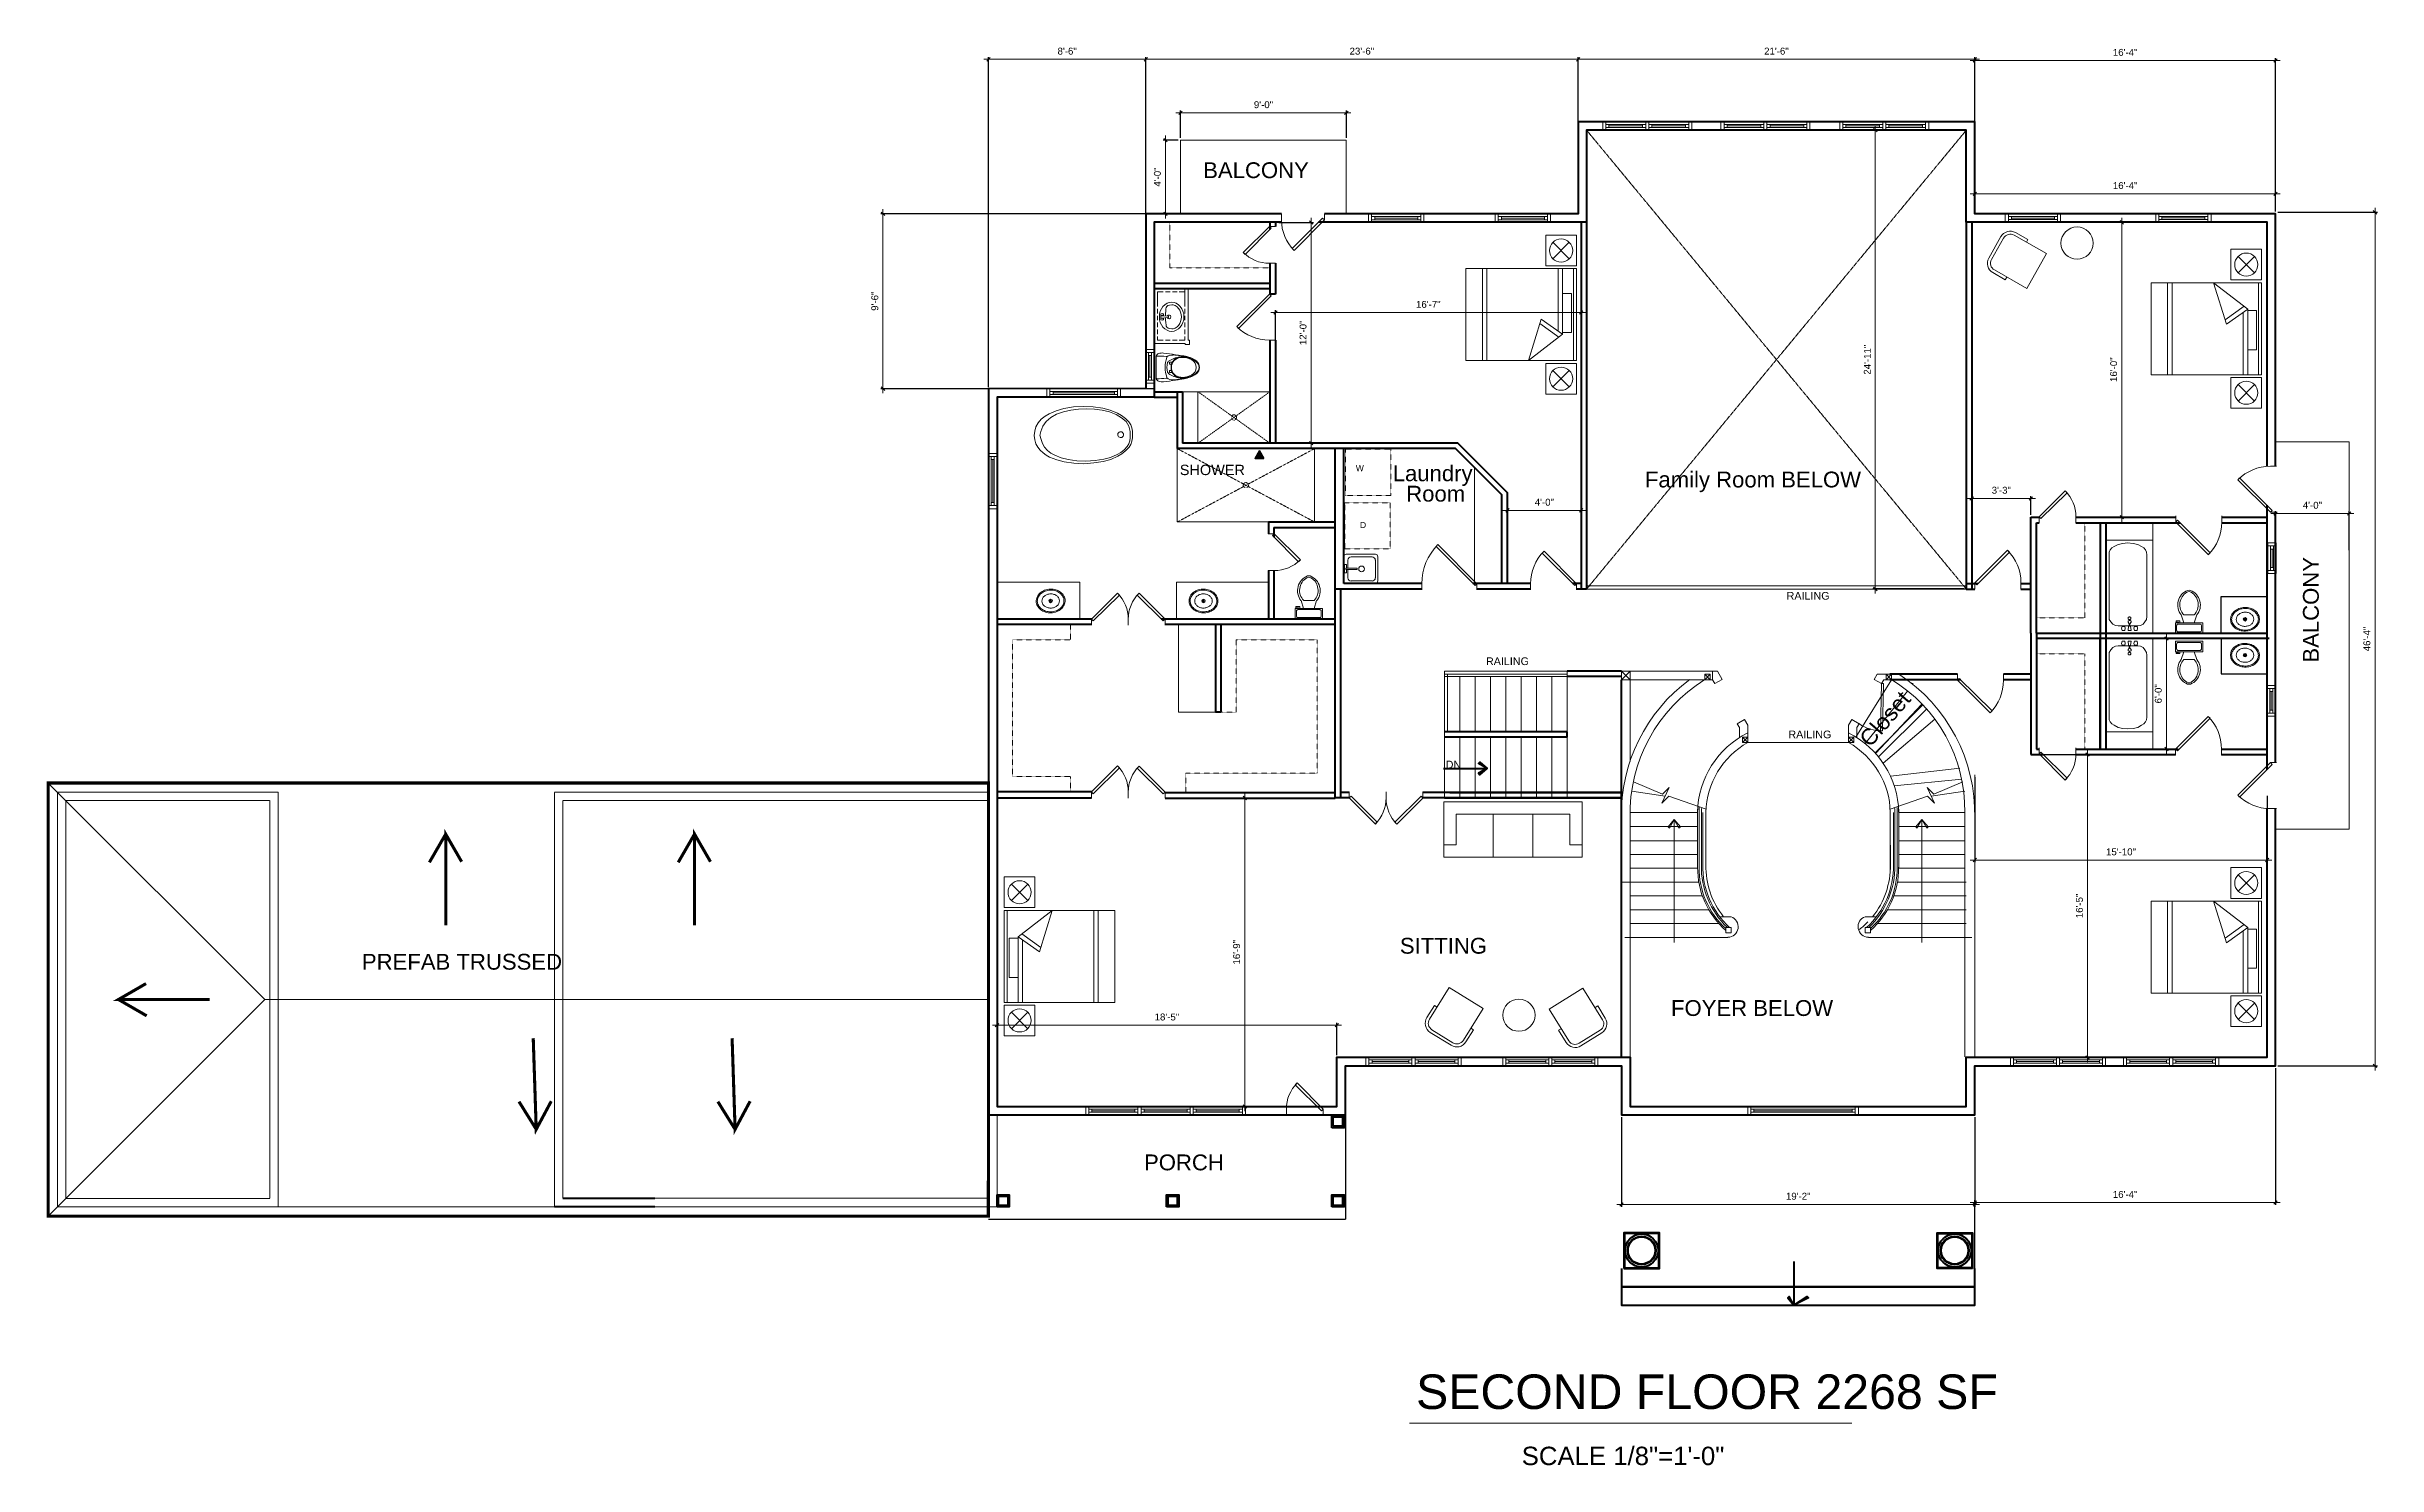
# Model space of a CAD drawing. Header units: inches. Extents: x 8 to 1527, y 13 to 937.
import ezdxf

# ---------------------------------------------------------------- set-up
doc = ezdxf.new("R2010")
doc.units = ezdxf.units.IN
doc.header["$MEASUREMENT"] = 0
doc.linetypes.add('HIDDEN', pattern=[0.375, 0.25, -0.125])
doc.linetypes.add('Hidden (½x)', pattern=[0.1875, 0.125, -0.0625])
doc.layers.get('DefPoints').update_dxf_attribs({"color": 17})
for name, color, linetype in [('1-N-FRAMING-TXT', 4, 'Continuous'), ('A-LINE', 6, 'Continuous'), ('PDF3_Text', 7, 'Continuous')]:
    doc.layers.add(name, color=color, linetype=linetype)
for name, color, linetype, lineweight in [('A-DIM-480', 52, 'Continuous', 18), ('A-LIGHT+', 133, 'Continuous', 9), ('A-stairs', 30, 'Continuous', 13), ('A-WALL', 7, 'Continuous', 40), ('A-Wall-New', 1, 'Continuous', 50), ('A-Wall-Partition', 3, 'Continuous', 35), ('A-windoor', 2, 'Continuous', 13), ('AFURNITURE', 134, 'Continuous', 18), ('Details', 2, 'Continuous', 15), ('DIM', 8, 'Continuous', 5), ('door', 43, 'Continuous', 13), ('Furniture', 132, 'Continuous', 5), ('hatch', 8, 'Continuous', 13), ('TEXT', 6, 'Continuous', 25)]:
    doc.layers.add(name, color=color, linetype=linetype, lineweight=lineweight)
doc.layers.add('PDF2_Layer 1', color=7, linetype='Continuous', true_color=0xffffff)
doc.styles.add('PDF Arial', font='arial.ttf')
doc.styles.get("Standard").update_dxf_attribs({"font": 'arial.ttf'})
doc.dimstyles.new('Forum 24', dxfattribs={"dimscale": 24, "dimtxt": 0.1875, "dimasz": 0.09375, "dimexe": 0.0625, "dimexo": 0.0625, "dimgap": 0.125, "dimtad": 1, "dimdec": 4, "dimrnd": 1, "dimzin": 7, "dimdsep": 46, "dimlunit": 4, "dimtxsty": 'Standard', "dimblk": 'OBLIQUE', "dimblk1": 'DIMTICK', "dimblk2": 'OBLIQUE', "dimcen": -0.0625, "dimdle": 0.125, "dimclrd": 256, "dimclre": 256, "dimclrt": 256, "dimadec": 0, "dimazin": 0, "dimtfac": 1, "dimtdec": 4, "dimtmove": 1, "dimatfit": 3, "dimfxl": 0.0625, "dimtvp": 1.2, "dimfrac": 2, "dimtolj": 1, "dimtzin": 7, "dimlwd": 13, "dimarcsym": 0})

msp = doc.modelspace()

# ---------------------------------------------------------------- texts
at = {"layer": 'A-stairs', "insert": (1223.54104, 511.47504), "char_height": 10.498698, "attachment_point": 9, "rotation": 49.24306058, "style": 'PDF Arial'}
msp.add_mtext('Closet', dxfattribs=at)
at = {"layer": 'A-WALL', "char_height": 5.010742, "width": 8.8696289, "attachment_point": 1, "style": 'PDF Arial'}
for s, insert in [('RAILING', (1141.83049, 581.85327)), ('RAILING', (945.94653, 539.22338)), ('RAILING', (1142.97436, 491.53072)), ('DN', (919.69602, 471.92778))]:
    msp.add_mtext(s, dxfattribs=dict(at, insert=insert))
at = {"layer": 'DIM', "insert": (900.40879, 49.19052), "char_height": 22.5, "attachment_point": 7, "style": 'PDF Arial'}
msp.add_mtext('SECOND FLOOR 2268 SF', dxfattribs=at)
at = {"layer": 'PDF2_Layer 1', "lineweight": 0, "insert": (969.24212, 12.77583), "char_height": 12, "attachment_point": 7, "style": 'PDF Arial'}
msp.add_mtext('\\A1;SCALE 1/8"=1\'-0"', dxfattribs=at)
at = {"layer": 'PDF3_Text', "lineweight": 0, "style": 'PDF Arial'}
for s, insert, char_height, attachment_point in [('BALCONY', (830.53726, 851.34397), 10.307812, 9), ('Laundry', (885.19627, 650.89613), 10.307812, 7), ('Family Room BELOW', (1049.50809, 646.85524), 10.3078125, 7), ('Room', (894.00059, 640.57653), 10.307812, 7), ('SITTING', (889.86166, 346.03515), 10.307812, 7), ('PREFAB TRUSSED', (213.59879, 335.61794), 10.3078125, 7), ('FOYER BELOW', (1066.51013, 305.45561), 10.3078125, 7), ('PORCH', (723.16847, 204.87916), 10.307812, 7)]:
    msp.add_mtext(s, dxfattribs=dict(at, insert=insert, char_height=char_height, attachment_point=attachment_point))
at = {"layer": 'PDF3_Text', "lineweight": 0, "insert": (1488.69081, 535.81671), "char_height": 10.307812, "attachment_point": 7, "rotation": 90, "style": 'PDF Arial'}
msp.add_mtext('BALCONY', dxfattribs=at)
at = {"layer": 'TEXT'}
for s, insert, char_height, width, attachment_point in [('{\\fArial|b0|i0|c0|p34;\\H1.5x;SHOWER}', (767.69619, 661.32497), 4.5, 97.9107981, 5), ('{\\fArial|b0|i0|c0|p34;W}', (866.40829, 664.52226), 4, 7.1850211, 3), ('{\\fArial|b0|i0|c0|p34;D}', (867.86872, 627.46486), 4, 7.1850211, 3)]:
    msp.add_mtext(s, dxfattribs=dict(at, insert=insert, char_height=char_height, width=width, attachment_point=attachment_point))

# ---------------------------------------------------------------- blocks, each defined once
blk = doc.blocks.new('_Oblique')
at = {"color": 0, "linetype": 'ByBlock', "lineweight": -2}
blk.add_line((-0.5, -0.5), (0.5, 0.5), dxfattribs=at)
blk = doc.blocks.new('*D80')
at = {"layer": 'DefPoints', "color": 0, "transparency": 16777216}
for p in [(1258.9, 882.7), (1199.6, 583.8), (1258.9, 583.8)]:
    blk.add_point(p, dxfattribs=at)
at = {"layer": 'DIM', "lineweight": -2, "transparency": 16777216}
for p, q in [((1257.4, 882.7), (1198.1, 882.7)), ((1257.4, 583.8), (1198.1, 583.8))]:
    blk.add_line(p, q, dxfattribs=at)
at = {"layer": 'DIM', "lineweight": 13, "transparency": 16777216}
blk.add_line((1199.6, 885.7), (1199.6, 580.8), dxfattribs=at)
at = {"layer": 'DIM', "lineweight": 13, "transparency": 16777216, "xscale": 2.25, "yscale": 2.25, "zscale": 2.25}
for p, rotation in [((1199.6, 882.7), 90), ((1199.6, 583.8), 270)]:
    blk.add_blockref('_Oblique', p, dxfattribs=dict(at, rotation=rotation))
at = {"layer": 'DIM', "transparency": 16777216, "insert": (1194.4, 733.2), "char_height": 4.5, "attachment_point": 5, "rotation": 90}
blk.add_mtext('\\A1;24\'-11"', dxfattribs=at)
blk = doc.blocks.new('DIMTICK')
for p, q in [((-1, 0), (1, 0)), ((0, 1), (0, -1))]:
    blk.add_line(p, q)
at = {"const_width": 0.141}
blk.add_lwpolyline([(0.71, 0.71), (-0.71, -0.71)], dxfattribs=at)
blk = doc.blocks.new('A$C13B4006E')
at = {"layer": 'Furniture'}
for p, q in [((0, 83.5), (0, 103.5)), ((0, 103.5), (20, 103.5)), ((4.7, 98.9), (15.3, 88.2)), ((4.7, 88.2), (15.3, 98.9)), ((20, 83.5), (20, 103.5)), ((0, 83.5), (20, 83.5)), ((2, 21.8), (2, 81.8)), ((9, 39), (9, 81.8)), ((12, 41.1), (12, 81.8)), ((58.3, 81.8), (58.3, 21.8)), ((61.3, 81.8), (61.3, 21.8)), ((9, 39), (22.9, 48.9)), ((11.5, 37.1), (23.8, 45.9)), ((22.9, 48.9), (31.3, 21.8)), ((31.3, 21.8), (9, 39)), ((0, 20), (20, 20)), ((0, 20), (0, 0)), ((4.7, 4.7), (15.3, 15.3)), ((4.7, 15.3), (15.3, 4.7)), ((20, 20), (20, 0)), ((0, 0), (20, 0))]:
    blk.add_line(p, q, dxfattribs=at)
blk.add_lwpolyline([(72, 81.8), (0, 81.8), (0, 21.8), (72, 21.8)], close=True, dxfattribs=at)
blk.add_lwpolyline([(9, 40), (3.3, 40), (3.3, 65.5), (9, 65.5)], dxfattribs=at)
for centre in [(10, 93.5), (10, 10)]:
    blk.add_circle(centre, 7.53, dxfattribs=at)
blk = doc.blocks.new('*D81')
at = {"layer": 'DefPoints', "color": 0, "transparency": 16777216}
for p in [(809.5, 822.6), (832.1, 822.6), (808.8, 678.8)]:
    blk.add_point(p, dxfattribs=at)
at = {"layer": 'DIM', "lineweight": -2, "transparency": 16777216}
for p, q in [((811, 822.6), (833.6, 822.6)), ((810.3, 678.8), (833.6, 678.8))]:
    blk.add_line(p, q, dxfattribs=at)
at = {"layer": 'DIM', "lineweight": 13, "transparency": 16777216}
blk.add_line((832.1, 675.8), (832.1, 825.6), dxfattribs=at)
at = {"layer": 'DIM', "lineweight": 13, "transparency": 16777216, "xscale": 2.25, "yscale": 2.25, "zscale": 2.25}
for p, rotation in [((832.1, 822.6), 90), ((832.1, 678.8), 270)]:
    blk.add_blockref('_Oblique', p, dxfattribs=dict(at, rotation=rotation))
at = {"layer": 'DIM', "transparency": 16777216, "insert": (826.8, 750.7), "char_height": 4.5, "attachment_point": 5, "rotation": 90}
blk.add_mtext('\\A1;12\'-0"', dxfattribs=at)
blk = doc.blocks.new('*U14')
for p, q in [((-30, 0), (-30, 4)), ((0, 0), (0, 4))]:
    blk.add_line(p, q)
blk.add_lwpolyline([(0, 0), (-21.2, -21.2), (-22.5, -20), (-1.2, 1.2)], close=True)
blk.add_arc((0, 0), 30, 180, 225)
blk = doc.blocks.new('*U16')
for p, q in [((-24, 0), (-24, 4)), ((0, 0), (0, 4))]:
    blk.add_line(p, q)
blk.add_lwpolyline([(0, 0), (-17, -17), (-18.2, -15.7), (-1.2, 1.2)], close=True)
blk.add_arc((0, 0), 24, 180, 225)
blk = doc.blocks.new('*U12')
for p, q in [((-24, 0), (-24, 4)), ((0, 0), (0, 4))]:
    blk.add_line(p, q)
blk.add_lwpolyline([(0, 0), (-17, -17), (-18.2, -15.7), (-1.2, 1.2)], close=True)
blk.add_arc((0, 0), 24, 180, 225)
blk = doc.blocks.new('*U13')
for p, q in [((0, 0), (0, -4)), ((-24, 0), (-24, -4))]:
    blk.add_line(p, q)
blk.add_lwpolyline([(0, 0), (-17, 17), (-18.2, 15.7), (-1.2, -1.2)], close=True)
blk.add_arc((0, 0), 24, 135, 180)
blk = doc.blocks.new('A$C4D910482')
at = {"layer": 'Furniture', "linetype": 'Continuous'}
for p, q in [((2, 23), (2, 7)), ((31.3, 28), (7, 28)), ((16.3, 28), (16.3, 30)), ((31.3, 2), (31.3, 28)), ((7, 2), (31.3, 2)), ((16.3, 0), (16.3, 2))]:
    blk.add_line(p, q, dxfattribs=at)
for points in [[(0, 23), (0, 7)], [(16.3, 30), (7, 30)], [(7, 0), (16.3, 0)]]:
    blk.add_lwpolyline(points, dxfattribs=at)
for centre, radius, start, end in [((7, 23), 7, 90, 180), ((7, 23), 5, 90, 180), ((7, 7), 7, 180, 270), ((7, 7), 5, 180, 270)]:
    blk.add_arc(centre, radius, start, end, dxfattribs=at)
blk = doc.blocks.new('*U15')
for p, q in [((0, 0), (0, 4)), ((30, 0), (30, 4))]:
    blk.add_line(p, q)
blk.add_lwpolyline([(0, 0), (21.2, -21.2), (22.5, -20), (1.2, 1.2)], close=True)
blk.add_arc((0, 0), 30, 315, 0)
blk = doc.blocks.new('*U50')
for p, q in [((0, 0), (0, -4)), ((30, 0), (30, -4))]:
    blk.add_line(p, q)
blk.add_lwpolyline([(0, 0), (21.2, 21.2), (22.5, 20), (1.2, -1.2)], close=True)
blk.add_arc((0, 0), 30, 0, 45)
blk = doc.blocks.new('*U49')
for p, q in [((0, 0), (0, 4)), ((30, 0), (30, 4))]:
    blk.add_line(p, q)
blk.add_lwpolyline([(0, 0), (21.2, -21.2), (22.5, -20), (1.2, 1.2)], close=True)
blk.add_arc((0, 0), 30, 315, 0)
blk = doc.blocks.new('*U20')
for p, q in [((-30, 0), (-30, 4)), ((0, 0), (0, 4))]:
    blk.add_line(p, q)
blk.add_lwpolyline([(0, 0), (-21.2, -21.2), (-22.5, -20), (-1.2, 1.2)], close=True)
blk.add_arc((0, 0), 30, 180, 225)
blk = doc.blocks.new('*D79')
at = {"layer": 'A-WALL', "lineweight": 13, "transparency": 16777216}
blk.add_line((1261.4, 841.3), (1463.4, 841.3), dxfattribs=at)
at = {"layer": 'A-WALL', "lineweight": -2, "transparency": 16777216}
for p, q in [((1264.4, 829.7), (1264.4, 842.8)), ((1460.4, 829.7), (1460.4, 842.8))]:
    blk.add_line(p, q, dxfattribs=at)
at = {"layer": 'DefPoints', "color": 0, "transparency": 16777216}
for p in [(1460.4, 841.3), (1264.4, 828.2), (1460.4, 828.2)]:
    blk.add_point(p, dxfattribs=at)
at = {"layer": 'A-WALL', "lineweight": 13, "transparency": 16777216, "xscale": 2.25, "yscale": 2.25, "zscale": 2.25, "rotation": 180}
blk.add_blockref('_Oblique', (1264.4, 841.3), dxfattribs=at)
at = {"layer": 'A-WALL', "lineweight": 13, "transparency": 16777216, "xscale": 2.25, "yscale": 2.25, "zscale": 2.25}
blk.add_blockref('_Oblique', (1460.4, 841.3), dxfattribs=at)
at = {"layer": 'A-WALL', "transparency": 16777216, "insert": (1362.4, 846.6), "char_height": 4.5, "attachment_point": 5}
blk.add_mtext('\\A1;16\'-4"', dxfattribs=at)
blk = doc.blocks.new('*U11')
for p, q in [((-18, 0), (8, 0)), ((-18, -3.75), (-18, -1.75)), ((-18, -1.75), (8, -1.75)), ((8, -3.75), (-18, -3.75)), ((-18, -5.5), (8, -5.5)), ((-16, -1.75), (-16, -3.75)), ((6, -2.75), (-16, -2.75)), ((6, -1.75), (6, -3.75)), ((8, -1.75), (8, -3.75))]:
    blk.add_line(p, q)
blk.add_lwpolyline([(-18, -5.5), (-20, -5.5), (-20, 0), (-18, 0)], close=True)
at = {"extrusion": (0, 0, -1)}
blk.add_lwpolyline([(-8, -5.5), (-10, -5.5), (-10, 0), (-8, 0)], close=True, dxfattribs=at)
blk = doc.blocks.new('*U23')
for p, q in [((-24, 0), (8, 0)), ((-24, -3.75), (-24, -1.75)), ((-24, -1.75), (8, -1.75)), ((8, -3.75), (-24, -3.75)), ((-24, -5.5), (8, -5.5)), ((-22, -1.75), (-22, -3.75)), ((6, -2.75), (-22, -2.75)), ((6, -1.75), (6, -3.75)), ((8, -1.75), (8, -3.75))]:
    blk.add_line(p, q)
blk.add_lwpolyline([(-24, -5.5), (-26, -5.5), (-26, 0), (-24, 0)], close=True)
at = {"extrusion": (0, 0, -1)}
blk.add_lwpolyline([(-8, -5.5), (-10, -5.5), (-10, 0), (-8, 0)], close=True, dxfattribs=at)
blk = doc.blocks.new('*U22')
for p, q in [((-36, 0), (8, 0)), ((-36, -3.75), (-36, -1.75)), ((-36, -1.75), (8, -1.75)), ((8, -3.75), (-36, -3.75)), ((-36, -5.5), (8, -5.5)), ((-34, -1.75), (-34, -3.75)), ((6, -2.75), (-34, -2.75)), ((6, -1.75), (6, -3.75)), ((8, -1.75), (8, -3.75))]:
    blk.add_line(p, q)
blk.add_lwpolyline([(-36, -5.5), (-38, -5.5), (-38, 0), (-36, 0)], close=True)
at = {"extrusion": (0, 0, -1)}
blk.add_lwpolyline([(-8, -5.5), (-10, -5.5), (-10, 0), (-8, 0)], close=True, dxfattribs=at)
blk = doc.blocks.new('*U57')
for p, q in [((-24, 0), (4, 0)), ((-24, -3.75), (-24, -1.75)), ((-24, -1.75), (4, -1.75)), ((4, -3.75), (-24, -3.75)), ((-24, -5.5), (4, -5.5)), ((-22, -1.75), (-22, -3.75)), ((2, -2.75), (-22, -2.75)), ((2, -1.75), (2, -3.75)), ((4, -1.75), (4, -3.75))]:
    blk.add_line(p, q)
blk.add_lwpolyline([(-24, -5.5), (-26, -5.5), (-26, 0), (-24, 0)], close=True)
at = {"extrusion": (0, 0, -1)}
blk.add_lwpolyline([(-4, -5.5), (-6, -5.5), (-6, 0), (-4, 0)], close=True, dxfattribs=at)
blk = doc.blocks.new('*U25')
for p, q in [((-60, 0), (8, 0)), ((-60, -3.75), (-60, -1.75)), ((-60, -1.75), (8, -1.75)), ((8, -3.75), (-60, -3.75)), ((-60, -5.5), (8, -5.5)), ((-58, -1.75), (-58, -3.75)), ((6, -2.75), (-58, -2.75)), ((6, -1.75), (6, -3.75)), ((8, -1.75), (8, -3.75))]:
    blk.add_line(p, q)
blk.add_lwpolyline([(-60, -5.5), (-62, -5.5), (-62, 0), (-60, 0)], close=True)
at = {"extrusion": (0, 0, -1)}
blk.add_lwpolyline([(-8, -5.5), (-10, -5.5), (-10, 0), (-8, 0)], close=True, dxfattribs=at)
blk = doc.blocks.new('*U24')
for p, q in [((-24, 0), (-8, 0)), ((-24, -3.75), (-24, -1.75)), ((-24, -1.75), (-8, -1.75)), ((-8, -3.75), (-24, -3.75)), ((-24, -5.5), (-8, -5.5)), ((-22, -1.75), (-22, -3.75)), ((-10, -2.75), (-22, -2.75)), ((-10, -1.75), (-10, -3.75)), ((-8, -1.75), (-8, -3.75))]:
    blk.add_line(p, q)
blk.add_lwpolyline([(-24, -5.5), (-26, -5.5), (-26, 0), (-24, 0)], close=True)
at = {"extrusion": (0, 0, -1)}
blk.add_lwpolyline([(8, -5.5), (6, -5.5), (6, 0), (8, 0)], close=True, dxfattribs=at)
blk = doc.blocks.new('*D62')
at = {"layer": 'A-DIM-480', "lineweight": -2, "transparency": 16777216}
for p, q in [((1324.7, 822.7), (1361.7, 822.7)), ((1331.9, 630.6), (1361.7, 630.6))]:
    blk.add_line(p, q, dxfattribs=at)
at = {"layer": 'A-DIM-480', "lineweight": 13, "transparency": 16777216}
blk.add_line((1360.2, 627.6), (1360.2, 825.7), dxfattribs=at)
at = {"layer": 'DefPoints', "color": 0, "transparency": 16777216}
for p in [(1323.2, 822.7), (1360.2, 822.7), (1330.4, 630.6)]:
    blk.add_point(p, dxfattribs=at)
at = {"layer": 'A-DIM-480', "lineweight": 13, "transparency": 16777216, "xscale": 2.25, "yscale": 2.25, "zscale": 2.25}
for p, rotation in [((1360.2, 822.7), 90), ((1360.2, 630.6), 270)]:
    blk.add_blockref('_Oblique', p, dxfattribs=dict(at, rotation=rotation))
at = {"layer": 'A-DIM-480', "transparency": 16777216, "insert": (1354.9, 726.7), "char_height": 4.5, "attachment_point": 5, "rotation": 90}
blk.add_mtext('\\A1;16\'-0"', dxfattribs=at)
blk = doc.blocks.new('*D63')
at = {"layer": 'DefPoints', "color": 0, "transparency": 16777216}
for p in [(1300.9, 475.9), (1300.9, 278.6), (1337.9, 278.6)]:
    blk.add_point(p, dxfattribs=at)
at = {"layer": 'DIM', "lineweight": -2, "transparency": 16777216}
for p, q in [((1302.4, 475.9), (1339.4, 475.9)), ((1302.4, 278.6), (1339.4, 278.6))]:
    blk.add_line(p, q, dxfattribs=at)
at = {"layer": 'DIM', "lineweight": 13, "transparency": 16777216}
blk.add_line((1337.9, 478.9), (1337.9, 275.6), dxfattribs=at)
at = {"layer": 'DIM', "lineweight": 13, "transparency": 16777216, "xscale": 2.25, "yscale": 2.25, "zscale": 2.25}
for p, rotation in [((1337.9, 475.9), 90), ((1337.9, 278.6), 270)]:
    blk.add_blockref('_Oblique', p, dxfattribs=dict(at, rotation=rotation))
at = {"layer": 'DIM', "transparency": 16777216, "insert": (1332.6, 377.3), "char_height": 4.5, "attachment_point": 5, "rotation": 90}
blk.add_mtext('\\A1;16\'-5"', dxfattribs=at)
blk = doc.blocks.new('*D64')
at = {"layer": 'DefPoints', "color": 0, "transparency": 16777216}
for p in [(1264.4, 462.6), (1454.9, 450.6), (1454.9, 407.2)]:
    blk.add_point(p, dxfattribs=at)
at = {"layer": 'DIM', "lineweight": -2, "transparency": 16777216}
for p, q in [((1264.4, 461.1), (1264.4, 405.7)), ((1454.9, 449.1), (1454.9, 405.7))]:
    blk.add_line(p, q, dxfattribs=at)
at = {"layer": 'DIM', "lineweight": 13, "transparency": 16777216}
blk.add_line((1261.4, 407.2), (1457.9, 407.2), dxfattribs=at)
at = {"layer": 'DIM', "lineweight": 13, "transparency": 16777216, "xscale": 2.25, "yscale": 2.25, "zscale": 2.25, "rotation": 180}
blk.add_blockref('_Oblique', (1264.4, 407.2), dxfattribs=at)
at = {"layer": 'DIM', "lineweight": 13, "transparency": 16777216, "xscale": 2.25, "yscale": 2.25, "zscale": 2.25}
blk.add_blockref('_Oblique', (1454.9, 407.2), dxfattribs=at)
at = {"layer": 'DIM', "transparency": 16777216, "insert": (1359.7, 412.5), "char_height": 4.5, "attachment_point": 5}
blk.add_mtext('\\A1;15\'-10"', dxfattribs=at)
blk = doc.blocks.new('*D65')
at = {"layer": 'DefPoints', "color": 0, "transparency": 16777216}
for p in [(1008, 764), (808.8, 678.8), (1008, 668.8)]:
    blk.add_point(p, dxfattribs=at)
at = {"layer": 'DIM', "lineweight": 13, "transparency": 16777216}
blk.add_line((805.8, 764), (1011, 764), dxfattribs=at)
at = {"layer": 'DIM', "lineweight": -2, "transparency": 16777216}
for p, q in [((808.8, 680.3), (808.8, 765.5)), ((1008, 670.3), (1008, 765.5))]:
    blk.add_line(p, q, dxfattribs=at)
at = {"layer": 'DIM', "lineweight": 13, "transparency": 16777216, "xscale": 2.25, "yscale": 2.25, "zscale": 2.25, "rotation": 180}
blk.add_blockref('_Oblique', (808.8, 764), dxfattribs=at)
at = {"layer": 'DIM', "lineweight": 13, "transparency": 16777216, "xscale": 2.25, "yscale": 2.25, "zscale": 2.25}
blk.add_blockref('_Oblique', (1008, 764), dxfattribs=at)
at = {"layer": 'DIM', "transparency": 16777216, "insert": (908.4, 769.2), "char_height": 4.5, "attachment_point": 5}
blk.add_mtext('\\A1;16\'-7"', dxfattribs=at)
blk = doc.blocks.new('*D66')
at = {"layer": 'A-DIM-480', "lineweight": -2, "transparency": 16777216}
for p, q in [((1460.4, 271.6), (1460.4, 182.5)), ((1264.4, 118.6), (1264.4, 185.5))]:
    blk.add_line(p, q, dxfattribs=at)
at = {"layer": 'A-DIM-480', "lineweight": 13, "transparency": 16777216}
blk.add_line((1261.4, 184), (1463.4, 184), dxfattribs=at)
at = {"layer": 'DefPoints', "color": 0, "transparency": 16777216}
for p in [(1460.4, 273.1), (1460.4, 184), (1264.4, 117.1)]:
    blk.add_point(p, dxfattribs=at)
at = {"layer": 'A-DIM-480', "lineweight": 13, "transparency": 16777216, "xscale": 2.25, "yscale": 2.25, "zscale": 2.25, "rotation": 180}
blk.add_blockref('_Oblique', (1264.4, 184), dxfattribs=at)
at = {"layer": 'A-DIM-480', "lineweight": 13, "transparency": 16777216, "xscale": 2.25, "yscale": 2.25, "zscale": 2.25}
blk.add_blockref('_Oblique', (1460.4, 184), dxfattribs=at)
at = {"layer": 'A-DIM-480', "transparency": 16777216, "insert": (1362.4, 189.3), "char_height": 4.5, "attachment_point": 5}
blk.add_mtext('\\A1;16\'-4"', dxfattribs=at)
blk = doc.blocks.new('*D67')
at = {"layer": 'A-DIM-480', "lineweight": -2, "transparency": 16777216}
for p, q in [((1461.9, 829.2), (1526.7, 829.2)), ((1461.9, 273.1), (1526.7, 273.1))]:
    blk.add_line(p, q, dxfattribs=at)
at = {"layer": 'A-DIM-480', "lineweight": 13, "transparency": 16777216}
blk.add_line((1525.2, 270.1), (1525.2, 832.2), dxfattribs=at)
at = {"layer": 'DefPoints', "color": 0, "transparency": 16777216}
for p in [(1460.4, 829.2), (1525.2, 829.2), (1460.4, 273.1)]:
    blk.add_point(p, dxfattribs=at)
at = {"layer": 'A-DIM-480', "lineweight": 13, "transparency": 16777216, "xscale": 2.25, "yscale": 2.25, "zscale": 2.25}
for p, rotation in [((1525.2, 829.2), 90), ((1525.2, 273.1), 270)]:
    blk.add_blockref('_Oblique', p, dxfattribs=dict(at, rotation=rotation))
at = {"layer": 'A-DIM-480', "transparency": 16777216, "insert": (1519.9, 551.2), "char_height": 4.5, "attachment_point": 5, "rotation": 90}
blk.add_mtext('\\A1;46\'-4"', dxfattribs=at)
blk = doc.blocks.new('*D68')
at = {"layer": 'A-DIM-480', "lineweight": -2, "transparency": 16777216}
for p, q in [((1034.3, 239.6), (1034.3, 181.3)), ((1264.4, 239.6), (1264.4, 181.3))]:
    blk.add_line(p, q, dxfattribs=at)
at = {"layer": 'A-DIM-480', "lineweight": 13, "transparency": 16777216}
blk.add_line((1031.3, 182.8), (1267.4, 182.8), dxfattribs=at)
at = {"layer": 'DefPoints', "color": 0, "transparency": 16777216}
for p in [(1034.3, 241.1), (1264.4, 241.1), (1264.4, 182.8)]:
    blk.add_point(p, dxfattribs=at)
at = {"layer": 'A-DIM-480', "lineweight": 13, "transparency": 16777216, "xscale": 2.25, "yscale": 2.25, "zscale": 2.25, "rotation": 180}
blk.add_blockref('_Oblique', (1034.3, 182.8), dxfattribs=at)
at = {"layer": 'A-DIM-480', "lineweight": 13, "transparency": 16777216, "xscale": 2.25, "yscale": 2.25, "zscale": 2.25}
blk.add_blockref('_Oblique', (1264.4, 182.8), dxfattribs=at)
at = {"layer": 'A-DIM-480', "transparency": 16777216, "insert": (1149.4, 188.1), "char_height": 4.5, "attachment_point": 5}
blk.add_mtext('\\A1;19\'-2"', dxfattribs=at)
blk = doc.blocks.new('*D69')
at = {"layer": 'A-DIM-480', "lineweight": 13, "transparency": 16777216}
blk.add_line((1463.4, 928.1), (1261.4, 928.1), dxfattribs=at)
at = {"layer": 'A-DIM-480', "lineweight": -2, "transparency": 16777216}
for p, q in [((1264.4, 835.7), (1264.4, 929.6)), ((1460.4, 830.7), (1460.4, 929.6))]:
    blk.add_line(p, q, dxfattribs=at)
at = {"layer": 'DefPoints', "color": 0, "transparency": 16777216}
for p in [(1264.4, 928.1), (1264.4, 834.2), (1460.4, 829.2)]:
    blk.add_point(p, dxfattribs=at)
at = {"layer": 'A-DIM-480', "lineweight": 13, "transparency": 16777216, "xscale": 2.25, "yscale": 2.25, "zscale": 2.25, "rotation": 180}
blk.add_blockref('_Oblique', (1264.4, 928.1), dxfattribs=at)
at = {"layer": 'A-DIM-480', "lineweight": 13, "transparency": 16777216, "xscale": 2.25, "yscale": 2.25, "zscale": 2.25}
blk.add_blockref('_Oblique', (1460.4, 928.1), dxfattribs=at)
at = {"layer": 'A-DIM-480', "transparency": 16777216, "insert": (1362.4, 933.4), "char_height": 4.5, "attachment_point": 5}
blk.add_mtext('\\A1;16\'-4"', dxfattribs=at)
blk = doc.blocks.new('*D70')
at = {"layer": 'A-DIM-480', "lineweight": 13, "transparency": 16777216}
blk.add_line((1267.4, 928.9), (1003, 928.9), dxfattribs=at)
at = {"layer": 'A-DIM-480', "lineweight": -2, "transparency": 16777216}
for p, q in [((1006, 890.7), (1006, 930.4)), ((1264.4, 890.7), (1264.4, 930.4))]:
    blk.add_line(p, q, dxfattribs=at)
at = {"layer": 'DefPoints', "color": 0, "transparency": 16777216}
for p in [(1006, 928.9), (1006, 889.2), (1264.4, 889.2)]:
    blk.add_point(p, dxfattribs=at)
at = {"layer": 'A-DIM-480', "lineweight": 13, "transparency": 16777216, "xscale": 2.25, "yscale": 2.25, "zscale": 2.25, "rotation": 180}
blk.add_blockref('_Oblique', (1006, 928.9), dxfattribs=at)
at = {"layer": 'A-DIM-480', "lineweight": 13, "transparency": 16777216, "xscale": 2.25, "yscale": 2.25, "zscale": 2.25}
blk.add_blockref('_Oblique', (1264.4, 928.9), dxfattribs=at)
at = {"layer": 'A-DIM-480', "transparency": 16777216, "insert": (1135.2, 934.2), "char_height": 4.5, "attachment_point": 5}
blk.add_mtext('\\A1;21\'-6"', dxfattribs=at)
blk = doc.blocks.new('*D71')
at = {"layer": 'A-DIM-480', "lineweight": 13, "transparency": 16777216}
blk.add_line((1009, 928.9), (721.3, 928.9), dxfattribs=at)
at = {"layer": 'A-DIM-480', "lineweight": -2, "transparency": 16777216}
for p, q in [((724.3, 830.7), (724.3, 930.4)), ((1006, 830.7), (1006, 930.4))]:
    blk.add_line(p, q, dxfattribs=at)
at = {"layer": 'DefPoints', "color": 0, "transparency": 16777216}
for p in [(724.3, 928.9), (724.3, 829.2), (1006, 829.2)]:
    blk.add_point(p, dxfattribs=at)
at = {"layer": 'A-DIM-480', "lineweight": 13, "transparency": 16777216, "xscale": 2.25, "yscale": 2.25, "zscale": 2.25, "rotation": 180}
blk.add_blockref('_Oblique', (724.3, 928.9), dxfattribs=at)
at = {"layer": 'A-DIM-480', "lineweight": 13, "transparency": 16777216, "xscale": 2.25, "yscale": 2.25, "zscale": 2.25}
blk.add_blockref('_Oblique', (1006, 928.9), dxfattribs=at)
at = {"layer": 'A-DIM-480', "transparency": 16777216, "insert": (865.1, 934.2), "char_height": 4.5, "attachment_point": 5}
blk.add_mtext('\\A1;23\'-6"', dxfattribs=at)
blk = doc.blocks.new('*D72')
at = {"layer": 'A-DIM-480', "lineweight": 13, "transparency": 16777216}
blk.add_line((727.3, 928.9), (618.9, 928.9), dxfattribs=at)
at = {"layer": 'A-DIM-480', "lineweight": -2, "transparency": 16777216}
for p, q in [((621.9, 715.3), (621.9, 930.4)), ((724.3, 717), (724.3, 930.4))]:
    blk.add_line(p, q, dxfattribs=at)
at = {"layer": 'DefPoints', "color": 0, "transparency": 16777216}
for p in [(621.9, 928.9), (621.9, 713.8), (724.3, 715.5)]:
    blk.add_point(p, dxfattribs=at)
at = {"layer": 'A-DIM-480', "lineweight": 13, "transparency": 16777216, "xscale": 2.25, "yscale": 2.25, "zscale": 2.25, "rotation": 180}
blk.add_blockref('_Oblique', (621.9, 928.9), dxfattribs=at)
at = {"layer": 'A-DIM-480', "lineweight": 13, "transparency": 16777216, "xscale": 2.25, "yscale": 2.25, "zscale": 2.25}
blk.add_blockref('_Oblique', (724.3, 928.9), dxfattribs=at)
at = {"layer": 'A-DIM-480', "transparency": 16777216, "insert": (673.1, 934.2), "char_height": 4.5, "attachment_point": 5}
blk.add_mtext('\\A1;8\'-6"', dxfattribs=at)
blk = doc.blocks.new('*D73')
at = {"layer": 'A-DIM-480', "lineweight": -2, "transparency": 16777216}
for p, q in [((729.8, 828.2), (551.6, 828.2)), ((729.8, 714.3), (551.6, 714.3))]:
    blk.add_line(p, q, dxfattribs=at)
at = {"layer": 'A-DIM-480', "lineweight": 13, "transparency": 16777216}
blk.add_line((553.1, 711.3), (553.1, 831.2), dxfattribs=at)
at = {"layer": 'DefPoints', "color": 0, "transparency": 16777216}
for p in [(553.1, 828.2), (731.3, 828.2), (731.3, 714.3)]:
    blk.add_point(p, dxfattribs=at)
at = {"layer": 'A-DIM-480', "lineweight": 13, "transparency": 16777216, "xscale": 2.25, "yscale": 2.25, "zscale": 2.25}
for p, rotation in [((553.1, 828.2), 90), ((553.1, 714.3), 270)]:
    blk.add_blockref('_Oblique', p, dxfattribs=dict(at, rotation=rotation))
at = {"layer": 'A-DIM-480', "transparency": 16777216, "insert": (547.8, 771.3), "char_height": 4.5, "attachment_point": 5, "rotation": 90}
blk.add_mtext('\\A1;9\'-6"', dxfattribs=at)
blk = doc.blocks.new('*D77')
at = {"layer": 'A-DIM-480', "lineweight": -2, "transparency": 16777216}
for p, q in [((818.7, 447.6), (787.3, 447.6)), ((812.4, 246.6), (787.3, 246.6))]:
    blk.add_line(p, q, dxfattribs=at)
at = {"layer": 'A-DIM-480', "lineweight": 13, "transparency": 16777216}
blk.add_line((788.8, 243.6), (788.8, 450.6), dxfattribs=at)
at = {"layer": 'DefPoints', "color": 0, "transparency": 16777216}
for p in [(788.8, 447.6), (820.2, 447.6), (813.9, 246.6)]:
    blk.add_point(p, dxfattribs=at)
at = {"layer": 'A-DIM-480', "lineweight": 13, "transparency": 16777216, "xscale": 2.25, "yscale": 2.25, "zscale": 2.25}
for p, rotation in [((788.8, 447.6), 90), ((788.8, 246.6), 270)]:
    blk.add_blockref('_Oblique', p, dxfattribs=dict(at, rotation=rotation))
at = {"layer": 'A-DIM-480', "transparency": 16777216, "insert": (783.5, 347.1), "char_height": 4.5, "attachment_point": 5, "rotation": 90}
blk.add_mtext('\\A1;16\'-9"', dxfattribs=at)
blk = doc.blocks.new('*D78')
at = {"layer": 'A-DIM-480', "lineweight": 13, "transparency": 16777216}
blk.add_line((851.8, 299.6), (624.4, 299.6), dxfattribs=at)
at = {"layer": 'A-DIM-480', "lineweight": -2, "transparency": 16777216}
for p, q in [((627.4, 280.1), (627.4, 301.1)), ((848.8, 280.1), (848.8, 301.1))]:
    blk.add_line(p, q, dxfattribs=at)
at = {"layer": 'DefPoints', "color": 0, "transparency": 16777216}
for p in [(627.4, 299.6), (627.4, 278.6), (848.8, 278.6)]:
    blk.add_point(p, dxfattribs=at)
at = {"layer": 'A-DIM-480', "lineweight": 13, "transparency": 16777216, "xscale": 2.25, "yscale": 2.25, "zscale": 2.25, "rotation": 180}
blk.add_blockref('_Oblique', (627.4, 299.6), dxfattribs=at)
at = {"layer": 'A-DIM-480', "lineweight": 13, "transparency": 16777216, "xscale": 2.25, "yscale": 2.25, "zscale": 2.25}
blk.add_blockref('_Oblique', (848.8, 299.6), dxfattribs=at)
at = {"layer": 'A-DIM-480', "transparency": 16777216, "insert": (738.1, 304.9), "char_height": 4.5, "attachment_point": 5}
blk.add_mtext('\\A1;18\'-5"', dxfattribs=at)
blk = doc.blocks.new('*U40')
for p, q in [((-36, 0), (-36, 4)), ((0, 0), (0, 4))]:
    blk.add_line(p, q)
blk.add_lwpolyline([(0, 0), (-25.5, -25.5), (-26.7, -24.2), (-1.2, 1.2)], close=True)
blk.add_arc((0, 0), 36, 180, 225)
blk = doc.blocks.new('*U41')
for p, q in [((-24, 0), (-24, 4)), ((0, 0), (0, 4))]:
    blk.add_line(p, q)
blk.add_lwpolyline([(0, 0), (-17, -17), (-18.2, -15.7), (-1.2, 1.2)], close=True)
blk.add_arc((0, 0), 24, 180, 225)
blk = doc.blocks.new('*U42')
for p, q in [((-24, 0), (-6, 0)), ((-24, -3.75), (-24, -1.75)), ((-24, -1.75), (-6, -1.75)), ((-6, -3.75), (-24, -3.75)), ((-24, -5.5), (-6, -5.5)), ((-22, -1.75), (-22, -3.75)), ((-8, -2.75), (-22, -2.75)), ((-8, -1.75), (-8, -3.75)), ((-6, -1.75), (-6, -3.75))]:
    blk.add_line(p, q)
blk.add_lwpolyline([(-24, -5.5), (-26, -5.5), (-26, 0), (-24, 0)], close=True)
at = {"extrusion": (0, 0, -1)}
blk.add_lwpolyline([(6, -5.5), (4, -5.5), (4, 0), (6, 0)], close=True, dxfattribs=at)
blk = doc.blocks.new('*U43')
for p, q in [((-54, 0), (-22, 0)), ((-54, -3.75), (-54, -1.75)), ((-54, -1.75), (-22, -1.75)), ((-22, -3.75), (-54, -3.75)), ((-54, -5.5), (-22, -5.5)), ((-52, -1.75), (-52, -3.75)), ((-24, -2.75), (-52, -2.75)), ((-24, -1.75), (-24, -3.75)), ((-22, -1.75), (-22, -3.75))]:
    blk.add_line(p, q)
blk.add_lwpolyline([(-54, -5.5), (-56, -5.5), (-56, 0), (-54, 0)], close=True)
at = {"extrusion": (0, 0, -1)}
blk.add_lwpolyline([(22, -5.5), (20, -5.5), (20, 0), (22, 0)], close=True, dxfattribs=at)
blk = doc.blocks.new('Toilet - top')
for p, q in [((-10, -8.5), (-8, -8.5)), ((-10, -9.5), (-10, -8.5)), ((-7, -9.5), (-10, -9.5)), ((-8, -8.5), (-8, -8)), ((-7, -8), (-7, -9.5)), ((-4, -8), (-6, -14)), ((4, -14), (-4, -14)), ((4, -8), (6, -14)), ((9.5, -6), (9.5, -2))]:
    blk.add_line(p, q)
blk.add_lwpolyline([(10.5, -8), (10.5, 0), (-10.5, 0), (-10.5, -8)], close=True)
for points in [[(-9.5, -2), (-9.5, -6)], [(8.5, -1), (-8.5, -1)], [(-8.5, -7), (8.5, -7)]]:
    blk.add_lwpolyline(points)
for centre, radius, start, end in [((-8.6, -1.9), 0.884, 81.8699, 188.1301), ((-8.6, -6.1), 0.884, 171.8699, 278.1301), ((3.5, -21.6), 12.2, 141.4691, 247.9714), ((4.2, -21.8), 11.3, 136.3677, 238.9468), ((-3.5, -21.6), 12.2, 292.0284, 38.5307), ((-4.2, -21.8), 11.3, 301.053, 43.6321), ((8.6, -1.9), 0.884, 351.8699, 98.1301), ((8.6, -6.1), 0.884, 261.8699, 8.1301), ((0, -27.9), 4, 245.7318, 294.2682), ((0, -29), 4, 254.8605, 285.1395)]:
    blk.add_arc(centre, radius, start, end)
blk = doc.blocks.new('*U44')
for p, q in [((0, 0), (0, -4)), ((24, 0), (24, -4))]:
    blk.add_line(p, q)
blk.add_lwpolyline([(0, 0), (17, 17), (18.2, 15.7), (1.2, -1.2)], close=True)
blk.add_arc((0, 0), 24, 360, 45)
blk = doc.blocks.new('A$C7F3F290D')
at = {"layer": 'Furniture', "linetype": 'Continuous'}
for p, q in [((32, 28), (32, 0)), ((58, 28), (58, 0)), ((8, 8), (0, 8)), ((90, 8), (82, 8))]:
    blk.add_line(p, q, dxfattribs=at)
blk.add_lwpolyline([(0, 36), (90, 36), (90, 0), (0, 0)], close=True, dxfattribs=at)
blk.add_lwpolyline([(8, 8), (8, 28), (82, 28), (82, 8)], dxfattribs=at)
blk = doc.blocks.new('*U45')
for p, q in [((-28, 0), (-28, -4)), ((0, 0), (0, -4))]:
    blk.add_line(p, q)
blk.add_lwpolyline([(0, 0), (-19.8, 19.8), (-21, 18.6), (-1.2, -1.2)], close=True)
blk.add_arc((0, 0), 28, 135, 180)
blk = doc.blocks.new('*D59')
at = {"layer": 'A-DIM-480', "lineweight": -2, "transparency": 16777216}
for p, q in [((745.5, 876.2), (735.7, 876.2)), ((745.5, 828.2), (735.7, 828.2))]:
    blk.add_line(p, q, dxfattribs=at)
at = {"layer": 'A-DIM-480', "lineweight": 13, "transparency": 16777216}
blk.add_line((737.2, 825.2), (737.2, 879.2), dxfattribs=at)
at = {"layer": 'DefPoints', "color": 0, "transparency": 16777216}
for p in [(737.2, 876.2), (747, 876.2), (747, 828.2)]:
    blk.add_point(p, dxfattribs=at)
at = {"layer": 'A-DIM-480', "lineweight": 13, "transparency": 16777216, "xscale": 2.25, "yscale": 2.25, "zscale": 2.25}
for p, rotation in [((737.2, 876.2), 90), ((737.2, 828.2), 270)]:
    blk.add_blockref('_Oblique', p, dxfattribs=dict(at, rotation=rotation))
at = {"layer": 'A-DIM-480', "transparency": 16777216, "insert": (731.9, 852.2), "char_height": 4.5, "attachment_point": 5, "rotation": 90}
blk.add_mtext('\\A1;4\'-0"', dxfattribs=at)
blk = doc.blocks.new('*D60')
at = {"layer": 'A-DIM-480', "lineweight": 13, "transparency": 16777216}
blk.add_line((744, 894), (858, 894), dxfattribs=at)
at = {"layer": 'A-DIM-480', "lineweight": -2, "transparency": 16777216}
for p, q in [((747, 877.7), (747, 895.5)), ((855, 877.7), (855, 895.5))]:
    blk.add_line(p, q, dxfattribs=at)
at = {"layer": 'DefPoints', "color": 0, "transparency": 16777216}
for p in [(855, 894), (747, 876.2), (855, 876.2)]:
    blk.add_point(p, dxfattribs=at)
at = {"layer": 'A-DIM-480', "lineweight": 13, "transparency": 16777216, "xscale": 2.25, "yscale": 2.25, "zscale": 2.25, "rotation": 180}
blk.add_blockref('_Oblique', (747, 894), dxfattribs=at)
at = {"layer": 'A-DIM-480', "lineweight": 13, "transparency": 16777216, "xscale": 2.25, "yscale": 2.25, "zscale": 2.25}
blk.add_blockref('_Oblique', (855, 894), dxfattribs=at)
at = {"layer": 'A-DIM-480', "transparency": 16777216, "insert": (801, 899.3), "char_height": 4.5, "attachment_point": 5}
blk.add_mtext('\\A1;9\'-0"', dxfattribs=at)
blk = doc.blocks.new('*D61')
at = {"layer": 'A-DIM-480', "lineweight": 13, "transparency": 16777216}
blk.add_line((1457.4, 633), (1511.4, 633), dxfattribs=at)
at = {"layer": 'A-DIM-480', "lineweight": -2, "transparency": 16777216}
for p, q in [((1460.4, 609.1), (1460.4, 634.5)), ((1508.4, 609.1), (1508.4, 634.5))]:
    blk.add_line(p, q, dxfattribs=at)
at = {"layer": 'DefPoints', "color": 0, "transparency": 16777216}
for p in [(1508.4, 633), (1460.4, 607.6), (1508.4, 607.6)]:
    blk.add_point(p, dxfattribs=at)
at = {"layer": 'A-DIM-480', "lineweight": 13, "transparency": 16777216, "xscale": 2.25, "yscale": 2.25, "zscale": 2.25, "rotation": 180}
blk.add_blockref('_Oblique', (1460.4, 633), dxfattribs=at)
at = {"layer": 'A-DIM-480', "lineweight": 13, "transparency": 16777216, "xscale": 2.25, "yscale": 2.25, "zscale": 2.25}
blk.add_blockref('_Oblique', (1508.4, 633), dxfattribs=at)
at = {"layer": 'A-DIM-480', "transparency": 16777216, "insert": (1484.4, 638.3), "char_height": 4.5, "attachment_point": 5}
blk.add_mtext('\\A1;4\'-0"', dxfattribs=at)
blk = doc.blocks.new('*U19')
for p, q in [((-30, 0), (-30, 4)), ((0, 0), (0, 4))]:
    blk.add_line(p, q)
blk.add_lwpolyline([(0, 0), (-21.2, -21.2), (-22.5, -20), (-1.2, 1.2)], close=True)
blk.add_arc((0, 0), 30, 180, 225)
blk = doc.blocks.new('*D74')
at = {"layer": 'A-DIM-480', "lineweight": 13, "transparency": 16777216}
blk.add_line((1303.9, 642.8), (1259.4, 642.8), dxfattribs=at)
at = {"layer": 'A-DIM-480', "lineweight": -2, "transparency": 16777216}
for p, q in [((1262.4, 628.1), (1262.4, 644.3)), ((1300.9, 632.1), (1300.9, 644.3))]:
    blk.add_line(p, q, dxfattribs=at)
at = {"layer": 'DefPoints', "color": 0, "transparency": 16777216}
for p in [(1262.4, 642.8), (1262.4, 626.6), (1300.9, 630.6)]:
    blk.add_point(p, dxfattribs=at)
at = {"layer": 'A-DIM-480', "lineweight": 13, "transparency": 16777216, "xscale": 2.25, "yscale": 2.25, "zscale": 2.25, "rotation": 180}
blk.add_blockref('_Oblique', (1262.4, 642.8), dxfattribs=at)
at = {"layer": 'A-DIM-480', "lineweight": 13, "transparency": 16777216, "xscale": 2.25, "yscale": 2.25, "zscale": 2.25}
blk.add_blockref('_Oblique', (1300.9, 642.8), dxfattribs=at)
at = {"layer": 'A-DIM-480', "transparency": 16777216, "insert": (1281.7, 648.1), "char_height": 4.5, "attachment_point": 5}
blk.add_mtext('\\A1;3\'-3"', dxfattribs=at)
blk = doc.blocks.new('*U56')
for p, q in [((0, 0), (0, 4)), ((24, 0), (24, 4))]:
    blk.add_line(p, q)
blk.add_lwpolyline([(0, 0), (17, -17), (18.2, -15.7), (1.2, 1.2)], close=True)
blk.add_arc((0, 0), 24, 315, 0)
blk = doc.blocks.new('A$C2cd7cfdc')
at = {"layer": 'AFURNITURE'}
for p, q in [((0, 60.7), (0, 0)), ((30.8, 60.7), (0, 60.7)), ((30.8, 0), (30.8, 60.7)), ((2.3, 52.9), (2.2, 51.1)), ((2.2, 51.1), (2.2, 10.8)), ((3, 54.3), (2.3, 52.9)), ((4.1, 55.6), (3, 54.3)), ((5.6, 56.5), (4.1, 55.6)), ((8.1, 57.9), (5.6, 56.5)), ((11.2, 58.5), (8.1, 57.9)), ((14.3, 58.9), (11.2, 58.5)), ((14.3, 58.9), (18, 58.5)), ((18, 58.5), (20.9, 57.9)), ((20.9, 57.9), (23.4, 56.5)), ((23.4, 56.5), (24.8, 55.6)), ((24.8, 55.6), (25.9, 54.3)), ((25.9, 54.3), (26.6, 52.9)), ((26.6, 52.9), (26.7, 51.1)), ((26.7, 51.1), (26.7, 10.8)), ((0, 0), (30.8, 0)), ((2.2, 10.8), (2.3, 9)), ((2.3, 9), (3.3, 7.3)), ((3.3, 7.3), (4.7, 5.8)), ((4.7, 5.8), (6.3, 5)), ((6.3, 5), (8.1, 4.7)), ((20.9, 4.7), (8.1, 4.7)), ((10.3, 3.3), (10.7, 4.3)), ((10.3, 3.3), (10.7, 1.7)), ((10.7, 4.3), (12.5, 4.3)), ((10.7, 1.7), (12.5, 1.7)), ((12.5, 4.3), (12.7, 3.3)), ((12.5, 1.7), (12.7, 3.3)), ((14.7, 10), (14.6, 9.8)), ((14.6, 9.8), (14.6, 9.7)), ((14.6, 9.7), (14.6, 9.5)), ((14.6, 9.5), (14.7, 9.5)), ((14.6, 1.7), (14.9, 4.6)), ((14.6, 1.7), (16.5, 1.7)), ((14.9, 10.4), (14.7, 10.4)), ((14.7, 10.4), (14.7, 10.2)), ((14.7, 10.2), (14.7, 10)), ((14.7, 9.5), (14.7, 9.4)), ((14.7, 9.4), (14.7, 9.2)), ((14.7, 9.2), (14.9, 9.2)), ((14.7, 7.9), (15.2, 8.3)), ((14.7, 7.9), (14.7, 7.2)), ((14.7, 7.2), (15.3, 6.2)), ((15, 10.5), (14.9, 10.5)), ((14.9, 10.5), (14.9, 10.4)), ((14.9, 9.2), (14.9, 9)), ((14.9, 9), (15, 9)), ((14.9, 4.6), (15.3, 4.6)), ((15.2, 10.5), (15, 10.5)), ((15, 9), (15.2, 8.9)), ((15.3, 10.6), (15.2, 10.6)), ((15.2, 10.6), (15.2, 10.5)), ((15.2, 8.9), (15.3, 8.9)), ((15.2, 8.3), (16, 8.3)), ((15.5, 10.6), (15.3, 10.6)), ((15.3, 8.9), (15.5, 8.9)), ((15.3, 6.2), (15.3, 4.6)), ((15.7, 10.6), (15.5, 10.6)), ((15.5, 8.9), (15.7, 8.9)), ((15.8, 10.6), (15.7, 10.6)), ((15.7, 8.9), (15.8, 8.9)), ((15.8, 10.5), (15.8, 10.6)), ((16, 10.5), (15.8, 10.5)), ((15.8, 8.9), (16, 9)), ((15.8, 6.2), (16.5, 7.2)), ((15.8, 6.2), (15.8, 4.6)), ((15.8, 4.6), (16.1, 4.6)), ((16.1, 10.4), (16, 10.5)), ((16, 9), (16.1, 9.2)), ((16, 8.3), (16.5, 7.9)), ((16.3, 10.2), (16.1, 10.4)), ((16.1, 9.2), (16.3, 9.4)), ((16.5, 1.7), (16.1, 4.6)), ((16.3, 10), (16.3, 10.2)), ((16.3, 9.8), (16.3, 10)), ((16.3, 9.7), (16.3, 9.8)), ((16.3, 9.5), (16.3, 9.7)), ((16.3, 9.4), (16.3, 9.5)), ((16.5, 7.9), (16.5, 7.2)), ((18.3, 3.3), (18.7, 4.3)), ((18.3, 3.3), (18.7, 1.7)), ((18.7, 4.3), (20.5, 4.3)), ((18.7, 1.7), (20.5, 1.7)), ((20.5, 4.3), (20.7, 3.3)), ((20.5, 1.7), (20.7, 3.3)), ((22.6, 5), (20.8, 4.7)), ((24.4, 5.8), (22.6, 5)), ((25.6, 7.3), (24.4, 5.8)), ((26.6, 9), (25.6, 7.3)), ((26.7, 10.8), (26.6, 9))]:
    blk.add_line(p, q, dxfattribs=at)
blk = doc.blocks.new('Sink - Oval top')
for p, q in [((-1, 0), (1, 0)), ((0, 1), (0, -1))]:
    blk.add_line(p, q)
at = {"linetype": 'Continuous'}
for points in [[(-12.2, 0.4, 0.117634), (-11.5, -3.4, 0.104469), (-8.9, -6.8, 0.090016), (-5.1, -9.1, 0.08192), (-0.3, -10, 0.08192), (4.5, -9.4, 0.090016), (8.4, -7.4, 0.104469), (11.2, -4.1, 0.117634), (12.2, -0.4, 0.117634), (11.5, 3.4, 0.104469), (8.9, 6.8, 0.090016), (5.1, 9.1, 0.08192), (0.3, 10, 0.08192), (-4.5, 9.4, 0.090016), (-8.4, 7.4, 0.104469), (-11.2, 4.1, 0.117634)], [(-11.3, 0.2, 0.118622), (-10.5, -3.3, 0.104678), (-8.1, -6.4, 0.089562), (-4.5, -8.4, 0.081185), (-0.1, -9.2, 0.081185), (4.3, -8.5, 0.089562), (7.9, -6.6, 0.104678), (10.4, -3.5, 0.118622), (11.3, -0.2, 0.118622), (10.5, 3.3, 0.104678), (8.1, 6.4, 0.089562), (4.5, 8.4, 0.081185), (0.1, 9.2, 0.081185), (-4.3, 8.5, 0.089562), (-7.9, 6.6, 0.104678), (-10.4, 3.5, 0.118622)], [(-7.4, 0.1, 0.118283), (-6.9, -2.2, 0.104607), (-5.3, -4.2, 0.089718), (-3, -5.5, 0.081436), (-0.1, -6, 0.081436), (2.8, -5.6, 0.089718), (5.2, -4.3, 0.104607), (6.9, -2.3, 0.118283), (7.4, -0.1, 0.118283), (6.9, 2.2, 0.104607), (5.3, 4.2, 0.089718), (3, 5.5, 0.081436), (0.1, 6, 0.081436), (-2.8, 5.6, 0.089718), (-5.2, 4.3, 0.104607), (-6.9, 2.3, 0.118283)]]:
    blk.add_lwpolyline(points, format="xyb", close=True, dxfattribs=at)
for radius in [1.5, 1]:
    blk.add_circle((0, 0), radius)
blk = doc.blocks.new('*D75')
at = {"layer": 'A-DIM-480', "lineweight": -2, "transparency": 16777216}
for p, q in [((1382, 551.5), (1390.8, 551.5)), ((1382, 479.5), (1390.8, 479.5))]:
    blk.add_line(p, q, dxfattribs=at)
at = {"layer": 'A-DIM-480', "lineweight": 13, "transparency": 16777216}
blk.add_line((1389.3, 554.5), (1389.3, 476.5), dxfattribs=at)
at = {"layer": 'DefPoints', "color": 0, "transparency": 16777216}
for p in [(1380.5, 551.5), (1380.5, 479.5), (1389.3, 479.5)]:
    blk.add_point(p, dxfattribs=at)
at = {"layer": 'A-DIM-480', "lineweight": 13, "transparency": 16777216, "xscale": 2.25, "yscale": 2.25, "zscale": 2.25}
for p, rotation in [((1389.3, 551.5), 90), ((1389.3, 479.5), 270)]:
    blk.add_blockref('_Oblique', p, dxfattribs=dict(at, rotation=rotation))
at = {"layer": 'A-DIM-480', "transparency": 16777216, "insert": (1384, 515.5), "char_height": 4.5, "attachment_point": 5, "rotation": 90}
blk.add_mtext('\\A1;6\'-0"', dxfattribs=at)
blk = doc.blocks.new('*U52')
for p, q in [((0, 0), (0, -4)), ((24, 0), (24, -4))]:
    blk.add_line(p, q)
blk.add_lwpolyline([(0, 0), (17, 17), (18.2, 15.7), (1.2, -1.2)], close=True)
blk.add_arc((0, 0), 24, 0, 45)
blk = doc.blocks.new('*D76')
at = {"layer": 'A-DIM-480', "lineweight": -2, "transparency": 16777216}
for p, q in [((960, 644.9), (960, 633.5)), ((1008, 644.9), (1008, 633.5))]:
    blk.add_line(p, q, dxfattribs=at)
at = {"layer": 'A-DIM-480', "lineweight": 13, "transparency": 16777216}
blk.add_line((957, 635), (1011, 635), dxfattribs=at)
at = {"layer": 'DefPoints', "color": 0, "transparency": 16777216}
for p in [(960, 646.4), (1008, 646.4), (1008, 635)]:
    blk.add_point(p, dxfattribs=at)
at = {"layer": 'A-DIM-480', "lineweight": 13, "transparency": 16777216, "xscale": 2.25, "yscale": 2.25, "zscale": 2.25, "rotation": 180}
blk.add_blockref('_Oblique', (960, 635), dxfattribs=at)
at = {"layer": 'A-DIM-480', "lineweight": 13, "transparency": 16777216, "xscale": 2.25, "yscale": 2.25, "zscale": 2.25}
blk.add_blockref('_Oblique', (1008, 635), dxfattribs=at)
at = {"layer": 'A-DIM-480', "transparency": 16777216, "insert": (984, 640.3), "char_height": 4.5, "attachment_point": 5}
blk.add_mtext('\\A1;4\'-0"', dxfattribs=at)

# ---------------------------------------------------------------- dimensions: what is measured, and where the dimension line sits
at = {"layer": 'A-DIM-480'}
for base, p1, p2, picture, middle in [((621.89994, 928.92059), (724.2555, 715.53401), (621.89994, 713.8206), '*D72', (673.07772, 934.21817)), ((724.2555, 928.92059), (1006.01563, 829.22722), (724.2555, 829.22722), '*D71', (865.13556, 934.2197)), ((1006.01563, 928.920587), (1264.414682, 889.227222), (1006.01563, 889.227222), '*D70', (1135.215156, 934.218165)), ((1264.41468, 928.0716), (1460.41468, 829.22722), (1264.41468, 834.22722), '*D69', (1362.41468, 933.36918)), ((854.96865, 893.99014), (746.96865, 876.22722), (854.96865, 876.22722), '*D60', (800.96865, 899.28772)), ((1008.01563, 635.03148), (960.01563, 646.382), (1008.01563, 646.382), '*D76', (984.01563, 640.32906)), ((1262.41468, 642.77302), (1300.92008, 630.60889), (1262.41468, 626.60889), '*D74', (1281.66738, 648.07213)), ((1508.41468, 633.03518), (1460.41468, 607.5697), (1508.41468, 607.5697), '*D61', (1484.41468, 638.33276)), ((627.385835, 299.590353), (848.834682, 278.647889), (627.385835, 278.647889), '*D78', (738.110258, 304.887931)), ((1460.41468, 183.97418), (1264.41402, 117.14789), (1460.41468, 273.14789), '*D66', (1362.41435, 189.27176)), ((1264.41402, 182.84918), (1034.33468, 241.14789), (1264.41402, 241.14262), '*D68', (1149.37435, 188.14676))]:
    dim = msp.add_linear_dim(base=base, p1=p1, p2=p2, dimstyle='Forum 24', dxfattribs=at)
    dim.commit()
    dim.dimension.update_dxf_attribs({"geometry": picture, "text_midpoint": middle})
for base, p1, p2, picture, middle in [((737.18986, 876.22722), (746.96865, 828.22722), (746.96865, 876.22722), '*D59', (731.89228, 852.22722)), ((553.09898, 828.20663), (731.25572, 714.2993), (731.25572, 828.20663), '*D73', (547.8014, 771.25297)), ((1360.16484, 822.72722), (1330.3536, 630.60889), (1323.20135, 822.72722), '*D62', (1354.86726, 726.66806)), ((1525.22609, 829.22722), (1460.41468, 273.14789), (1460.41468, 829.22722), '*D67', (1519.92851, 551.18756)), ((1389.25533, 479.48389), (1380.52383, 551.48389), (1380.52383, 479.48389), '*D75', (1383.95775, 515.48389)), ((788.79944, 447.55441), (813.90006, 246.64789), (820.17794, 447.55441), '*D77', (783.50186, 347.10115))]:
    dim = msp.add_linear_dim(base=base, p1=p1, p2=p2, angle=90, dimstyle='Forum 24', dxfattribs=at)
    dim.commit()
    dim.dimension.update_dxf_attribs({"geometry": picture, "text_midpoint": middle})
at = {"layer": 'A-WALL'}
dim = msp.add_linear_dim(base=(1460.41468, 841.32663), p1=(1264.41468, 828.22722), p2=(1460.41468, 828.22722), dimstyle='Forum 24', dxfattribs=at)
dim.commit()
dim.dimension.update_dxf_attribs({"geometry": '*D79', "text_midpoint": (1362.41468, 846.62421)})
at = {"layer": 'DIM'}
for base, p1, p2, picture, middle in [((1199.6344, 583.78056), (1258.89468, 882.70722), (1258.89468, 583.78056), '*D80', (1194.37519, 733.24389)), ((832.06393, 822.64894), (808.82657, 678.76388), (809.49121, 822.64894), '*D81', (826.76636, 750.70641)), ((1337.93043, 278.64789), (1300.92008, 475.85889), (1300.92008, 278.64789), '*D63', (1332.63285, 377.25339))]:
    dim = msp.add_linear_dim(base=base, p1=p1, p2=p2, angle=90, dimstyle='Forum 24', dxfattribs=at)
    dim.commit()
    dim.dimension.update_dxf_attribs({"geometry": picture, "text_midpoint": middle})
for base, p1, p2, picture, middle in [((1008.01563, 763.95133), (808.82657, 678.76388), (1008.01563, 668.76388), '*D65', (908.4211, 769.24891)), ((1454.91468, 407.17183), (1264.41475, 462.63755), (1454.91468, 450.63755), '*D64', (1359.66472, 412.4694))]:
    dim = msp.add_linear_dim(base=base, p1=p1, p2=p2, dimstyle='Forum 24', dxfattribs=at)
    dim.commit()
    dim.dimension.update_dxf_attribs({"geometry": picture, "text_midpoint": middle})

# ---------------------------------------------------------------- hatches: boundary and pattern name
at = {"layer": 'DIM'}
h = msp.add_hatch(dxfattribs=at)
h.set_pattern_fill('ANSI31', color=1, angle=-60)
h.set_pattern_definition([(345, (-16403.2665, 13564.17315), (0.03235238064, 0.1207407283), [])])
h.paths.add_polyline_path([(801.16135, 668.86817), (798.30606, 673.81368), (795.47861, 668.91639), (801.13351, 668.91639)])

# ---------------------------------------------------------------- linework, layer by layer
at = {"layer": '1-N-FRAMING-TXT'}
for points in [[(1454.91468, 554.9219), (1424.91468, 554.9219), (1424.91468, 578.9219), (1454.91468, 578.9219)], [(1454.91468, 551.48389), (1424.91468, 551.48389), (1424.91468, 528.48389), (1454.91468, 528.48389)]]:
    msp.add_lwpolyline(points, close=True, dxfattribs=at)
at = {"layer": 'A-DIM-480'}
for p, q in [((1460.41468, 679.5697), (1508.41468, 679.5697)), ((1508.41468, 679.5697), (1508.41468, 427.40029)), ((1508.41468, 427.40029), (1460.41468, 427.40029))]:
    msp.add_line(p, q, dxfattribs=at)
at = {"layer": 'A-LIGHT+'}
for p, q in [((744.82547, 675.26126), (744.82547, 627.4389)), ((834.29211, 675.26126), (834.29211, 627.4389)), ((938.39063, 587.40556), (938.39063, 663.05725)), ((804.30714, 627.4389), (744.82547, 627.4389)), ((1380.52383, 615.73389), (1380.52383, 626.98389))]:
    msp.add_line(p, q, dxfattribs=at)
for points in [[(918.90228, 487.18722), (918.90228, 530.18722)], [(1380.52383, 491.73389), (1380.52383, 479.48389)], [(9.18901, 457.38203), (150.30537, 316.26566)], [(9.18901, 175.1493), (150.30537, 316.26566)], [(150.30537, 316.26566), (621.82239, 316.26566)]]:
    msp.add_lwpolyline(points, dxfattribs=at)
at = {"layer": 'A-LINE', "color": 6, "linetype": 'Continuous', "lineweight": 30}
for p in [(854.33468, 241.14789), (621.74381, 173.27225)]:
    msp.add_line(p, (854.33427, 173.14443), dxfattribs=at)
at = {"layer": 'A-LINE', "color": 6, "linetype": 'Continuous', "lineweight": 30, "const_width": 2}
msp.add_lwpolyline([(621.89994, 457.38203), (9.18901, 457.38203), (9.18901, 175.1493), (621.74484, 175.1493)], close=True, dxfattribs=at)
for points in [[(268.20196, 364.65426), (268.20196, 424.07195), (278.58792, 406.08294), (268.20196, 424.07195), (257.57893, 405.67231)], [(430.32161, 364.65426), (430.32161, 424.07195), (440.70756, 406.08294), (430.32161, 424.07195), (419.69857, 405.67231)], [(114.40798, 316.30864), (54.9903, 316.30864), (72.9793, 326.69459), (54.9903, 316.30864), (73.38993, 305.6856)], [(325.23075, 291.12085), (327.17845, 231.7351), (336.96915, 250.05489), (327.17845, 231.7351), (315.95799, 249.77662)], [(454.79499, 291.12085), (456.74269, 231.7351), (466.53339, 250.05489), (456.74269, 231.7351), (445.52223, 249.77662)]]:
    msp.add_lwpolyline(points, dxfattribs=at)
at = {"layer": 'A-stairs'}
for p, q in [((1011.51563, 585.78056), (1258.91468, 585.78056)), ((1011.51563, 583.78056), (1258.91468, 583.78056)), ((918.83184, 530.18722), (918.83184, 490.68722)), ((998.83184, 530.18722), (918.83184, 530.18722)), ((998.83184, 528.18722), (918.83184, 528.18722)), ((920.83184, 528.18722), (920.83184, 490.68722)), ((928.83184, 526.68722), (928.83184, 490.68722)), ((938.83184, 526.68722), (938.83184, 490.68722)), ((948.83184, 526.68722), (948.83184, 490.68722)), ((958.83184, 526.68722), (958.83184, 490.68722)), ((968.83184, 526.68722), (968.83184, 490.68722)), ((978.83184, 526.68722), (978.83184, 490.68722)), ((988.83184, 526.68722), (988.83184, 490.68722)), ((998.83184, 530.18722), (998.83184, 490.68722)), ((1210.17475, 524.66722), (1186.97408, 487.30722)), ((1198.89542, 524.90722), (1203.69475, 522.18722)), ((1203.69475, 522.18722), (1205.13475, 524.66722)), ((1205.13475, 524.66722), (1210.17542, 524.66722)), ((1213.61408, 528.18722), (1253.14757, 528.18722)), ((918.90228, 487.18722), (918.90228, 447.66722)), ((928.83184, 487.18722), (928.83184, 447.66722)), ((938.83184, 487.18722), (938.83184, 447.66722)), ((948.83184, 487.18722), (948.83184, 447.66722)), ((958.83184, 487.18722), (958.83184, 447.66722)), ((968.83184, 487.18722), (968.83184, 447.66722)), ((978.83184, 487.18722), (978.83184, 447.66722)), ((988.83184, 487.18722), (988.83184, 447.66722)), ((998.83184, 487.18722), (998.83184, 447.66722)), ((1182.09475, 483.70722), (1116.43273, 483.70722))]:
    msp.add_line(p, q, dxfattribs=at)
for points in [[(1034.33468, 524.66722), (1034.33468, 530.18722), (1096.81402, 530.18722), (1099.77468, 524.90722)], [(1034.33468, 530.18722), (1039.85402, 524.66722)], [(1093.61468, 524.66722), (1088.57402, 524.66722), (1034.33468, 524.66722), (1078.73468, 524.66722)], [(1039.85468, 530.18722), (1034.33535, 524.66722)], [(1039.85468, 471.30722), (1039.85468, 524.66722)], [(1092.09468, 524.66722), (1088.57402, 528.18722)], [(1088.57468, 524.66722), (1092.09535, 528.18722)], [(1093.61468, 524.66722), (1093.61468, 530.18722)], [(1099.77535, 524.90722), (1094.97468, 522.18722), (1093.61535, 524.66722)], [(1192.97475, 483.06722), (1220.57475, 517.30722)], [(1198.89482, 524.90722), (1200.81415, 528.18722)], [(1200.81482, 528.18722), (1213.61415, 528.18722)], [(1210.17475, 524.66722), (1206.65408, 528.18722)], [(1206.65468, 524.66722), (1210.17535, 528.18722)], [(1222.65468, 522.66722), (1223.13535, 522.50722)], [(1223.45475, 522.42722), (1224.17475, 522.18789)], [(1230.4328, 508.02722), (1199.3128, 476.90722)], [(1230.01475, 508.66722), (1199.69475, 476.66722)], [(1232.9128, 505.54729), (1201.7928, 474.42662)], [(1111.13462, 486.90722), (1111.13462, 493.54722), (1109.69462, 496.02722)], [(1116.65468, 483.70722), (1113.13402, 487.22656)], [(1113.13462, 483.70722), (1116.65528, 487.22656)], [(1185.61475, 483.70722), (1182.09408, 487.22656)], [(1182.09475, 494.98722), (1184.25475, 498.74722), (1189.05408, 496.02722)], [(1182.09475, 483.78722), (1182.09475, 494.98789)], [(1182.09475, 483.70722), (1185.61542, 487.22656)], [(1187.61475, 486.90722), (1187.61475, 493.54722), (1189.05342, 496.02722)], [(1204.73468, 470.26722), (1238.33335, 498.90789)], [(1065.05468, 448.74789), (1060.57402, 444.26722), (1065.29402, 454.42789), (1060.97402, 450.10789), (1042.01402, 458.18789)], [(1254.64815, 467.00056), (1209.54815, 461.72722)], [(1211.93475, 455.63989), (1255.95075, 459.87522)], [(1233.61475, 448.74789), (1238.09408, 444.26722), (1233.45475, 454.42789), (1237.69408, 450.10789), (1256.73475, 458.18789)], [(1264.41475, 278.64789), (1264.41475, 462.63755)], [(1062.73468, 448.82789), (1040.89468, 452.02856)], [(1089.37475, 440.34856), (1065.05475, 448.74856)], [(1209.29475, 440.34856), (1233.61475, 448.74856)], [(1236.01475, 448.82789), (1257.85475, 452.02856)], [(1039.85468, 423.46789), (1039.85468, 439.54722)], [(1039.85468, 246.64789), (1039.85468, 438.26789), (1083.85468, 438.26789), (1083.85468, 402.42789)], [(1083.85468, 429.06856), (1039.85468, 429.06856)], [(1068.65468, 353.54789), (1068.65468, 433.62856), (1071.69402, 428.02856), (1072.65468, 428.82789), (1068.65468, 433.62856), (1065.61402, 428.02856), (1064.65468, 428.82789), (1068.65468, 433.62856)], [(1086.33468, 436.02789), (1086.33468, 403.94789)], [(1087.29475, 404.10789), (1087.29475, 438.26722)], [(1212.41475, 436.02789), (1212.41475, 403.94789)], [(1213.93475, 402.42789), (1213.93475, 438.26789)], [(1214.89482, 402.42789), (1214.89482, 438.26789), (1257.89468, 438.26789)], [(1214.89482, 429.06856), (1257.89468, 429.06856)], [(1230.01475, 353.54789), (1230.01475, 433.62856), (1226.97408, 428.02856), (1226.01475, 428.82789), (1230.01475, 433.62856), (1233.13475, 428.02856), (1234.09408, 428.82789), (1230.01475, 433.62856)], [(1257.89468, 278.90775), (1257.89468, 438.26789)], [(1264.41475, 434.66789), (1264.41475, 370.26722)], [(1083.85468, 419.78789), (1039.85468, 419.78789)], [(1039.85468, 401.06856), (1039.85468, 416.82789)], [(1083.85468, 410.74789), (1039.85468, 410.74789)], [(1089.29475, 420.02789), (1089.29475, 407.78789)], [(1209.45475, 401.06856), (1209.45475, 416.82789)], [(1214.89482, 419.78789), (1257.89468, 419.78789)], [(1214.89482, 410.74789), (1257.89468, 410.74789)], [(1257.89468, 420.02789), (1257.89468, 407.78789)], [(1083.85468, 401.78789), (1039.85468, 401.78789)], [(1214.89482, 401.78789), (1257.89468, 401.78789)], [(1084.57468, 392.74789), (1039.85468, 392.74789), (1034.33535, 392.74789)], [(1086.89468, 383.78789), (1039.85402, 383.78789)], [(1211.77475, 383.78789), (1258.89608, 383.78789)], [(1214.17475, 392.74789), (1258.89475, 392.74789)], [(1091.05468, 374.74789), (1039.85402, 374.74789)], [(1097.61468, 365.78789), (1039.85402, 365.78789)], [(1105.69468, 370.26789), (1098.33535, 370.26789)], [(1193.05475, 370.26789), (1200.41542, 370.26789)], [(1201.13475, 365.78789), (1258.89542, 365.78789)], [(1207.61475, 374.74789), (1258.89608, 374.74789)], [(1103.53468, 356.74789), (1036.33535, 356.74789)], [(1195.21475, 356.74789), (1262.41542, 356.74789)]]:
    msp.add_lwpolyline(points, dxfattribs=at)
for points in [[(1034.33468, 524.66722), (1039.85402, 524.66722), (1039.85402, 530.18722), (1034.33468, 530.18722)], [(1092.09468, 524.66722), (1088.57402, 524.66722), (1088.57402, 528.18722), (1092.09468, 528.18722)], [(1203.69475, 522.18722), (1203.05408, 491.46722), (1204.25475, 491.46722), (1204.97475, 522.18722)], [(1206.65468, 524.66722), (1210.17468, 524.66722), (1210.17468, 528.18722), (1206.65468, 528.18722)], [(1113.13462, 483.70722), (1116.65462, 483.70722), (1116.65462, 487.22656), (1113.13462, 487.22656)], [(1182.09475, 483.70722), (1185.61475, 483.70722), (1185.61475, 487.22656), (1182.09475, 487.22656)], [(1102.25468, 359.70789), (1105.69468, 359.70789), (1105.69468, 363.22789), (1102.25468, 363.22789)], [(1196.49475, 359.70789), (1192.97542, 359.70789), (1192.97542, 363.22789), (1196.49475, 363.22789)]]:
    msp.add_lwpolyline(points, close=True, dxfattribs=at)
for points in [[(1089.29475, 404.10789), (1089.29475, 438.26722, -0.2655957513), (1116.57468, 483.78722), (1116.57468, 494.98722), (1114.49535, 498.74722), (1109.69468, 496.02722)], [(1209.37475, 404.10789), (1209.37475, 438.26722, 0.2655740792), (1182.08675, 483.81389)], [(1084.81468, 402.42789), (1084.81468, 438.26789, -0.017137568), (1084.94135, 441.92656)], [(1193.91475, 363.23056, 0.2165581784), (1211.37475, 404.10789), (1211.37475, 438.26722)]]:
    msp.add_lwpolyline(points, format="xyb", dxfattribs=at)
for centre, radius, start, end in [((1142.77658, 437.18972), 108.52015, 126.18862973, 181.30728704), ((1142.77424, 437.18997), 103.00048, 121.76701533, 181.34039933), ((1158.71868, 439.97085), 99.19062, 359.0162654, 58.77799528), ((1155.89433, 437.18849), 108.52194, 358.6923274, 56.98504549), ((1142.77615, 437.18722), 59.00045, 116.37231555, 178.8293423), ((1155.89344, 437.1885), 59.00038, 1.17517693, 63.63216764), ((1202.9389, 514.86847), 23.40127, 233.48615807, 273.23813402), ((1138.36741, 438.27822), 54.51206, 175.80564923, 180.00104607), ((1141.15448, 437.13379), 54.83095, 175.60608831, 181.15569092), ((1157.50155, 437.17712), 54.83095, 358.84430908, 4.39391169), ((1160.55234, 438.27341), 53.30241, 0.00481105, 3.92991319), ((1161.39797, 438.31765), 53.41686, 359.95592521, 4.23737949), ((1137.57879, 401.74897), 53.72248, 179.21546726, 228.87695186), ((1137.57426, 401.74753), 52.75794, 179.20896881, 227.92353473), ((1140.93921, 402.86936), 54.68268, 178.82584692, 226.416946), ((1140.92993, 402.86651), 53.7164, 178.66937978, 227.55065087), ((1140.93747, 402.86956), 51.72334, 178.67244474, 219.05007308), ((1157.65622, 402.86936), 54.68268, 313.583054, 1.17415308), ((1161.09031, 401.74852), 53.72148, 311.12255462, 0.78502626), ((1161.09711, 401.74901), 52.76131, 312.07812135, 0.78937511), ((1157.65319, 402.86855), 51.72273, 320.95082002, 1.32868711), ((1103.33614, 363.74917), 6.92079, 271.64389975, 70.47443192), ((1195.33382, 363.74966), 6.91876, 109.5252418, 268.37555083), ((1157.62573, 402.89817), 51.76028, 307.76934162, 315.95294022)]:
    msp.add_arc(centre, radius, start, end, dxfattribs=at)
at = {"layer": 'A-WALL'}
for p, q in [((805.20157, 822.64894), (805.20157, 817.90779)), ((808.82657, 822.64894), (808.82657, 820.00767)), ((1008.01563, 822.72722), (1008.01563, 583.78056)), ((1011.51563, 822.72722), (1011.51563, 583.78056)), ((1258.91468, 822.72722), (1258.91468, 583.78056)), ((1262.41468, 822.72722), (1262.41468, 583.78056)), ((805.20157, 796.00767), (805.20157, 775.94007)), ((808.82657, 796.00767), (808.82657, 775.94007)), ((808.82657, 775.94007), (804.82657, 775.94007)), ((805.20157, 745.94007), (805.20157, 678.76388)), ((808.82657, 745.94007), (808.82657, 678.76388)), ((729.7555, 712.32115), (748.32547, 712.32115)), ((729.7555, 708.82115), (744.82547, 708.82115)), ((744.82547, 712.32115), (744.82547, 675.26126)), ((748.32547, 712.32115), (748.32547, 678.76126)), ((847.80714, 447.66722), (847.80714, 675.26126)), ((853.30714, 587.40556), (853.30714, 675.26126)), ((960.01563, 587.40556), (960.01563, 641.43225)), ((804.30714, 627.4389), (847.80714, 627.4389)), ((804.30714, 627.4389), (804.30714, 619.78636)), ((807.80714, 623.9389), (847.80714, 623.9389)), ((807.80714, 623.9389), (807.80714, 617.54291)), ((1300.92008, 630.60889), (1306.3536, 630.60889)), ((1300.92008, 621.44089), (1300.92008, 630.60889)), ((1304.54508, 626.98389), (1306.3536, 626.98389)), ((1304.54508, 621.44089), (1304.54508, 626.98389)), ((1330.3536, 630.60889), (1395.37299, 630.60889)), ((1330.3536, 626.98389), (1398.22351, 626.98389)), ((1346.21784, 626.98389), (1346.21784, 479.48389)), ((1349.71784, 626.98389), (1349.71784, 479.48389)), ((1425.37064, 626.98389), (1454.91468, 626.98389)), ((1425.37299, 630.60889), (1454.91468, 630.60889)), ((1300.92008, 554.98389), (1300.92008, 621.44089)), ((1304.54508, 554.98389), (1304.54508, 621.44089)), ((804.30714, 595.78636), (804.30714, 564.1353)), ((807.80714, 595.78636), (807.80714, 564.1353)), ((904.10629, 583.78056), (847.80714, 583.78056)), ((851.30714, 447.66722), (851.30714, 583.78056)), ((904.1068, 587.40556), (853.30714, 587.40556)), ((974.98028, 587.40556), (937.44028, 587.40556)), ((974.97967, 583.78056), (940.10629, 583.78056)), ((1008.01563, 587.40556), (1002.31366, 587.40556)), ((1008.01563, 583.78056), (1004.97967, 583.78056)), ((1011.51563, 583.78056), (1008.01563, 583.78056)), ((1258.91468, 587.28056), (1266.50406, 587.28056)), ((1258.91468, 583.78056), (1264.52919, 583.78056)), ((1294.52919, 587.28056), (1300.92008, 587.28056)), ((1294.52919, 583.78056), (1300.92008, 583.78056)), ((688.90577, 564.14263), (627.39994, 564.13671)), ((847.80714, 564.1353), (734.43822, 564.1353)), ((688.90577, 560.6353), (627.39994, 560.63671)), ((847.80714, 560.6353), (736.90577, 560.6353)), ((1300.92008, 554.98389), (1300.92008, 508.43464)), ((1304.54508, 554.98389), (1454.91345, 554.98389)), ((1304.54508, 554.98389), (1454.91366, 554.98389)), ((1304.54508, 554.98389), (1304.54508, 511.1625)), ((1456.14227, 551.48389), (1304.54508, 551.48389)), ((1346.21784, 479.48389), (1346.21784, 551.48389)), ((1034.33468, 530.18722), (998.83184, 530.18722)), ((1034.33468, 526.68722), (998.83184, 526.68722)), ((1253.14757, 528.18722), (1209.10889, 528.18722)), ((1255.30508, 524.68722), (1209.10889, 524.68722)), ((1300.92008, 528.18722), (1283.14757, 528.18722)), ((1300.92008, 524.68722), (1283.14757, 524.68722)), ((773.28604, 503.52479), (769.66104, 503.52479)), ((1300.92008, 508.43464), (1300.92008, 475.85889)), ((1304.54508, 513.12623), (1304.54508, 479.48389)), ((998.83184, 490.68722), (918.83184, 490.68722)), ((998.83184, 487.18722), (918.83184, 487.18722)), ((998.83184, 487.18722), (998.83184, 490.68722)), ((1300.92008, 475.85889), (1309.28872, 475.85889)), ((1304.54508, 479.48389), (1306.3536, 479.48389)), ((1330.34919, 475.85889), (1395.19423, 475.85889)), ((1330.3536, 479.48389), (1396.92572, 479.48389)), ((1425.19423, 479.48389), (1454.91468, 479.48389)), ((1425.19423, 475.85889), (1454.91468, 475.85889)), ((688.90577, 451.55441), (627.39994, 451.55441)), ((688.90577, 447.55441), (627.39994, 447.4983)), ((736.90577, 451.16679), (847.80714, 451.1693)), ((736.90577, 447.55441), (847.80714, 447.55441)), ((856.88216, 447.66722), (847.80714, 447.66722)), ((856.88216, 451.16722), (851.30714, 451.16722)), ((1034.33468, 451.16722), (904.88216, 451.16722)), ((1034.33468, 447.66722), (904.88216, 447.66722)), ((918.83184, 447.66722), (1034.33468, 447.66722)), ((922.33184, 451.16722), (1034.33468, 451.16722)), ((344.54967, 186.84263), (404.55474, 186.84263)), ((404.55474, 181.32263), (339.02967, 181.32263))]:
    msp.add_line(p, q, dxfattribs=at)
for points in [[(729.7555, 783.04954), (805.20157, 783.04954)], [(729.7555, 779.54954), (805.20157, 779.54954)], [(956.39063, 587.40556), (956.39063, 645.05725), (926.18662, 675.26126), (744.82547, 675.26126)], [(960.01563, 641.43225), (960.01563, 646.382), (927.63637, 678.76126), (748.32547, 678.76126)], [(769.66104, 560.6353), (769.66104, 503.52479)], [(773.28604, 560.6353), (773.28604, 503.52479)], [(1034.33468, 278.64789), (1034.33468, 524.66789)], [(918.27443, 466.79626), (946.7551, 466.79626), (941.15443, 463.75559), (941.9551, 462.79626), (946.7551, 466.79626), (941.15443, 470.05082), (941.9551, 471.01149), (946.7551, 466.79626)], [(1034.33468, 141.14789), (1034.33468, 117.14789), (1264.41402, 117.14789), (1264.41402, 141.14789)], [(1146.57468, 145.62856), (1146.57468, 117.14789), (1143.53402, 122.74856), (1142.57468, 121.94789), (1146.57468, 117.14789), (1155.21475, 122.74856), (1156.17542, 121.94789), (1146.57468, 117.14789)], [(1264.41402, 129.14789), (1034.33468, 129.14789), (1264.41402, 129.14789)]]:
    msp.add_lwpolyline(points, dxfattribs=at)
for points in [[(1035.85468, 141.14789), (1058.97535, 141.14789), (1058.97535, 164.26856), (1035.85468, 164.26856)], [(1035.85468, 141.14789), (1058.97535, 141.14789), (1058.97535, 164.26856), (1035.85468, 164.26856)], [(1036.25468, 141.54856), (1058.57402, 141.54856), (1058.57402, 163.86789), (1036.25468, 163.86789)], [(1036.25468, 141.54856), (1058.57402, 141.54856), (1058.57402, 163.86789), (1036.25468, 163.86789)], [(1262.97408, 141.14789), (1239.85342, 141.14789), (1239.85342, 164.26856), (1262.97408, 164.26856)], [(1262.97408, 141.14789), (1239.85342, 141.14789), (1239.85342, 164.26856), (1262.97408, 164.26856)], [(1262.57402, 141.54856), (1240.25468, 141.54856), (1240.25468, 163.86789), (1262.57402, 163.86789)], [(1262.57402, 141.54856), (1240.25468, 141.54856), (1240.25468, 163.86789), (1262.57402, 163.86789)]]:
    msp.add_lwpolyline(points, close=True, dxfattribs=at)
for centre, radius in [((1047.33505, 152.78686), 10.76103), ((1047.33505, 152.78686), 10.76103), ((1047.33492, 152.78832), 9.23957), ((1047.33492, 152.78832), 9.23957), ((1047.3355, 152.78773), 8.84082), ((1047.3355, 152.78773), 8.84082), ((1251.33438, 152.78686), 10.76103), ((1251.33438, 152.78686), 10.76103), ((1251.33406, 152.78718), 9.24071), ((1251.33406, 152.78718), 9.24071), ((1251.33398, 152.78859), 8.83997), ((1251.33398, 152.78859), 8.83997)]:
    msp.add_circle(centre, radius, dxfattribs=at)
at = {"layer": 'A-Wall-New'}
for points in [[(1454.91468, 663.67876), (1454.91468, 822.72722), (1258.91468, 822.72722), (1258.91468, 882.72722), (1011.51563, 882.72722), (1011.51563, 822.72722), (836.75158, 822.72722)], [(1460.41468, 663.75099), (1460.41468, 828.22722), (1264.41468, 828.22722), (1264.41468, 888.22722), (1006.01563, 888.22722), (1006.01563, 828.22722), (840.72645, 828.22722)], [(812.72645, 828.22722), (724.2555, 828.22722), (724.2555, 714.31989), (621.89994, 714.29809), (621.89994, 466.18624)], [(812.76666, 822.72722), (729.7555, 822.72722), (729.7555, 708.82115), (627.39994, 708.79935), (627.39994, 462.21136)], [(1454.91468, 466.13097), (1454.91468, 638.3063)], [(1460.41468, 470.68629), (1460.41468, 633.75099)], [(621.89994, 466.18624), (621.89994, 465.92799)], [(621.89994, 465.92799), (621.89994, 241.1493), (854.33468, 241.14789), (854.33468, 273.14789), (1034.33468, 273.14789), (1034.33468, 241.14789), (1264.41402, 241.14789), (1264.41475, 273.14789), (1460.41468, 273.14789), (1460.41468, 440.68629)], [(627.39994, 466.22376), (627.39994, 461.95312)], [(627.39994, 461.95312), (627.39994, 246.6493), (848.83468, 246.64789), (848.83468, 278.64789), (1039.83468, 278.64789), (1039.83468, 246.64789), (1258.91414, 246.64789), (1258.91487, 278.64789), (1454.91468, 278.64789), (1454.91468, 440.75851)]]:
    msp.add_lwpolyline(points, dxfattribs=at)
at = {"layer": 'A-Wall-New', "lineweight": 70}
for points in [[(845.48122, 232.80894), (845.48122, 240.80894), (853.48122, 240.80894), (853.48122, 232.80894)], [(846.48122, 233.80894), (846.48122, 239.80894), (852.48122, 239.80894), (852.48122, 233.80894)], [(627.39994, 181.1493), (627.39994, 189.1493), (635.39994, 189.1493), (635.39994, 181.1493)], [(628.39994, 182.1493), (628.39994, 188.1493), (634.39994, 188.1493), (634.39994, 182.1493)], [(737.83676, 181.1493), (737.83676, 189.1493), (745.83676, 189.1493), (745.83676, 181.1493)], [(738.83676, 182.1493), (738.83676, 188.1493), (744.83676, 188.1493), (744.83676, 182.1493)], [(845.48122, 181.1493), (845.48122, 189.1493), (853.48122, 189.1493), (853.48122, 181.1493)], [(846.48122, 182.1493), (846.48122, 188.1493), (852.48122, 188.1493), (852.48122, 182.1493)]]:
    msp.add_lwpolyline(points, close=True, dxfattribs=at)
at = {"layer": 'A-Wall-Partition'}
msp.add_lwpolyline([(801.16135, 668.86817), (798.30606, 673.81368), (795.47861, 668.91639), (801.13351, 668.91639)], close=True, dxfattribs=at)
at = {"layer": 'AFURNITURE', "linetype": 'HIDDEN', "ltscale": 0.5}
for p, q in [((740.04065, 793.04954), (740.04065, 822.72722)), ((758.3096, 678.76126), (805.20157, 712.32115)), ((758.31326, 712.32115), (805.20157, 678.76388)), ((834.29211, 675.26126), (744.82547, 627.4389)), ((834.29211, 627.4389), (744.82547, 675.26126)), ((1336.21784, 626.98389), (1336.21784, 564.98389)), ((1304.54508, 564.98389), (1336.21784, 564.98389)), ((675.29352, 550.6353), (637.41994, 550.63671)), ((637.42122, 461.553), (637.41994, 550.63671)), ((675.29352, 550.6353), (675.29352, 560.6353)), ((783.28604, 550.6353), (836.04482, 550.6353)), ((836.04482, 550.6353), (836.04482, 463.6836)), ((1304.54508, 541.48389), (1336.21784, 541.48389)), ((1336.21784, 479.48389), (1336.21784, 541.48389)), ((675.29352, 461.55441), (637.41994, 461.553)), ((675.29352, 461.55441), (675.29352, 451.55441)), ((836.04482, 463.6836), (750.48389, 463.68271)), ((750.48389, 463.6836), (750.48417, 451.16814))]:
    msp.add_line(p, q, dxfattribs=at)
at = {"layer": 'AFURNITURE'}
for p, q in [((758.31326, 712.32115), (805.20157, 712.32115)), ((681.33393, 588.13549), (627.39994, 588.13733)), ((681.33393, 588.13549), (681.33393, 564.13549)), ((744.30714, 588.1353), (744.30714, 564.1353)), ((744.30714, 588.1353), (804.30714, 588.1353)), ((769.66104, 503.52479), (745.66104, 503.52479)), ((749.23033, 503.52479), (758.85533, 503.52479))]:
    msp.add_line(p, q, dxfattribs=at)
at = {"layer": 'AFURNITURE', "linetype": 'HIDDEN', "ltscale": 0.5}
for points in [[(740.04065, 793.04954), (805.20157, 793.04954)], [(773.28604, 503.52479), (783.28604, 503.52479), (783.28604, 550.6353)]]:
    msp.add_lwpolyline(points, dxfattribs=at)
at = {"layer": 'AFURNITURE'}
for points in [[(745.32301, 712.32115), (758.31326, 712.32115), (758.3096, 678.76126)], [(745.66104, 560.6353), (745.66104, 503.52479)]]:
    msp.add_lwpolyline(points, dxfattribs=at)
at = {"layer": 'AFURNITURE', "linetype": 'HIDDEN', "ltscale": 0.5}
for points in [[(854.40499, 674.80687), (883.98649, 674.80687), (883.97718, 644.80687), (854.40499, 644.80687)], [(854.01367, 639.93475), (883.59517, 639.93475), (883.58586, 609.93475), (854.01367, 609.93475)]]:
    msp.add_lwpolyline(points, close=True, dxfattribs=at)
for centre in [(781.75741, 695.54251), (789.55879, 651.35008)]:
    msp.add_circle(centre, 1.73467, dxfattribs=at)
at = {"layer": 'Details', "linetype": 'Hidden (½x)', "ltscale": 2}
for p, q in [((1011.51563, 882.72722), (1258.91468, 583.78056)), ((1011.51563, 583.78056), (1258.91468, 882.72722)), ((998.83184, 526.68722), (918.83184, 526.68722)), ((339.04996, 181.32263), (159.02967, 181.1493))]:
    msp.add_line(p, q, dxfattribs=at)
for points in [[(140.76771, 451.38203), (159.02967, 451.38203), (159.02967, 181.1493), (15.18901, 181.1493), (15.18901, 451.38203), (32.76771, 451.38203)], [(32.76771, 451.38203), (159.02967, 451.38203), (159.02967, 181.1493), (15.18901, 181.1493), (15.18901, 451.38203), (32.76771, 451.38203)], [(32.76771, 445.88203), (153.52967, 445.88203), (153.52967, 186.6493), (20.68901, 186.6493), (20.68901, 445.88203), (32.76771, 445.88203)], [(627.39994, 241.1493), (627.39994, 181.34263), (339.04964, 181.34263), (339.05104, 451.38203), (621.89994, 451.38203)], [(621.89994, 241.1493), (621.89994, 186.84263), (344.54967, 186.84263), (344.55101, 445.88203), (573.0509, 445.88203)], [(573.0509, 451.38203), (621.89994, 451.38203)], [(573.0509, 445.88203), (621.89994, 445.88203)]]:
    msp.add_lwpolyline(points, dxfattribs=at)
at = {"layer": 'door', "lineweight": 20}
msp.add_lwpolyline([(746.96865, 828.22722), (746.96865, 876.22722), (854.96865, 876.22722), (854.96865, 828.22722)], dxfattribs=at)
at = {"layer": 'Furniture'}
for points in [[(731.9955, 767.81576), (731.9955, 777.47021), (735.6755, 777.47021)], [(737.19556, 777.47021), (740.1549, 777.47021)], [(741.67556, 777.47021), (744.71623, 777.47021)], [(746.15563, 777.47021), (749.83563, 777.47021)], [(749.83556, 779.54954), (749.83556, 767.81576)], [(751.9955, 779.54954), (751.9955, 745.81576), (752.7155, 745.81576), (752.7155, 743.09576)], [(731.9955, 766.29576), (731.9955, 763.33643)], [(731.9955, 761.81643), (731.9955, 758.85643)], [(734.0755, 759.12167), (734.0755, 763.04167), (734.39483, 763.04167)], [(735.51556, 763.04167), (735.75556, 763.04167), (735.75556, 761.76167)], [(735.75556, 760.40167), (735.75556, 759.12167), (735.51556, 759.12167)], [(737.19556, 761.76167), (737.19556, 761.68167), (737.19556, 763.12167), (737.3549, 765.04167), (737.4349, 766.32167)], [(737.19556, 760.56167), (737.19556, 759.12167), (737.3549, 757.12167), (737.5149, 755.921)], [(737.51556, 755.921), (737.67556, 755.04167), (738.07556, 754.40167), (738.71556, 753.84167), (738.79556, 753.76167), (739.75556, 753.44167), (741.19556, 753.20167), (742.23556, 753.28167), (743.51556, 753.76167), (744.71556, 754.56167), (745.67556, 755.521), (746.47556, 756.72167), (747.03556, 758.00167), (747.43556, 759.521), (747.51556, 761.12167), (747.43556, 762.641), (747.03556, 764.16167), (746.47556, 765.44167), (745.67556, 766.641), (744.71556, 767.68167), (743.51556, 768.40167), (742.23556, 768.881), (741.19556, 768.96167), (739.75556, 768.801), (738.79556, 768.40167), (738.71556, 768.40167), (738.07556, 767.84167), (737.67556, 767.12167), (737.43556, 766.32167)], [(749.83556, 766.29576), (749.83556, 763.33643)], [(749.83556, 761.81643), (749.83556, 758.85643)], [(731.9955, 757.33643), (731.9955, 754.29576)], [(731.9955, 752.85576), (731.9955, 749.81576)], [(731.9955, 748.29576), (731.9955, 745.97643), (735.6755, 745.97643)], [(734.39556, 759.12167), (734.07623, 759.12167)], [(737.19556, 745.97643), (740.1549, 745.97643)], [(741.67556, 745.97643), (744.71623, 745.97643)], [(746.15563, 745.97643), (749.83563, 745.97643)], [(749.83556, 757.33643), (749.83556, 754.29576)], [(749.83556, 752.85576), (749.83556, 749.81576)], [(749.83556, 748.29576), (749.83556, 745.97643)], [(749.9955, 743.09643), (749.9955, 743.81643), (729.7555, 743.81643)], [(752.71556, 743.09643), (749.99556, 743.09643)]]:
    msp.add_lwpolyline(points, dxfattribs=at)
for points in [[(738.15563, 769.921), (736.71563, 768.96167), (735.51563, 767.84167), (734.47563, 766.40167), (733.75563, 764.801), (733.35563, 762.96167), (733.19563, 761.12167), (733.35563, 759.20167), (733.75563, 757.361), (734.47563, 755.84167), (735.51563, 754.40167), (736.71563, 753.20167), (738.15563, 752.32167), (739.59563, 751.76167), (741.19563, 751.60167), (742.71563, 751.76167), (744.15563, 752.32167), (745.59563, 753.20167), (746.79563, 754.40167), (747.83563, 755.84167), (748.55563, 757.361), (749.03563, 759.20167), (749.19563, 761.12167), (749.03563, 762.96167), (748.55563, 764.801), (747.83563, 766.40167), (746.79563, 767.84167), (745.59563, 768.96167), (744.15563, 769.921), (742.71563, 770.40167), (741.19563, 770.56167), (739.59563, 770.40167)], [(739.03556, 761.521), (739.03556, 760.641), (734.07556, 760.321), (734.07556, 761.841)]]:
    msp.add_lwpolyline(points, close=True, dxfattribs=at)
msp.add_lwpolyline([(738.32963, 760.60634, 0.359104716), (739.72163, 759.86634, 0.3586947977), (740.7143, 761.09034, 0.3586361942), (739.70363, 762.30034, 0.3587476011), (738.3223, 761.541)], format="xyb", dxfattribs=at)
at = {"layer": 'Furniture', "linetype": 'Continuous'}
for centre in [(1331.05474, 809.15316), (967.42212, 306.09873)]:
    msp.add_circle(centre, 10.5, dxfattribs=at)
at = {"layer": 'Furniture'}
for centre, radius in [((734.9159, 762.58893), 0.69387), ((734.9159, 759.54849), 0.69365)]:
    msp.add_circle(centre, radius, dxfattribs=at)
at = {"layer": 'hatch'}
for p, q in [((662.33866, 576.75901), (662.3475, 575.21938)), ((761.92666, 576.75883), (761.91782, 575.2192))]:
    msp.add_line(p, q, dxfattribs=at)
for points in [[(731.34279, 735.80202, 0.2275850573), (731.10546, 735.74735, 0.2284419927), (731.00012, 735.52869)], [(731.52412, 735.64935, 0.2000609629), (731.32346, 735.56869, 0.2005921055), (731.24012, 735.36869)], [(737.95612, 735.09535, -0.2323849535), (737.99346, 734.63935, 0.1658338058), (738.01346, 721.69669, -0.2309675741), (737.93946, 721.26269, 0.1569878962), (742.08012, 720.13602)], [(742.08146, 736.20202, 0.1570767786), (737.94012, 735.07535, 0.2322638162), (737.56012, 735.32802)], [(750.28952, 735.32535, 0.0314639527), (746.38019, 735.13669, 0.0984695075), (739.16012, 732.19935)], [(747.04686, 734.59669, 0.3964488304), (741.00152, 728.17002, 0.396383379), (747.04686, 721.74135)], [(754.26879, 733.12002, 0.02080523), (752.41346, 733.97469, 0.0949640817), (747.04012, 734.66202)], [(752.40546, 722.44335, 0.0211566639), (754.25946, 723.29202, 0.2814184437), (757.24146, 728.16869, 0.281453184), (754.26012, 733.04602, -0.281453184), (757.24146, 728.16869, -0.2814184437), (754.25946, 723.29202)], [(757.41946, 724.77269, 0.2212179263), (758.99946, 728.16869, 0.2211135005), (757.42012, 731.56469)], [(757.47946, 724.25135, 0.2143798014), (759.24012, 728.16869, 0.2143457468), (757.48012, 732.08602)], [(730.99746, 720.80869, 0.2273357491), (731.10346, 720.59002, 0.2263250982), (731.34012, 720.53602)], [(731.24279, 721.04935, 0.2002720108), (731.32612, 720.85002, 0.1991980608), (731.52679, 720.76935)], [(732.61679, 719.11869, 0.1035108663), (735.90679, 718.82469, 0.0195498831), (751.24679, 721.16402)], [(739.16146, 724.13802, 0.0984804436), (746.40679, 721.20402, 0.0313740752), (750.28679, 721.01202)]]:
    msp.add_lwpolyline(points, format="xyb", dxfattribs=at)
for points in [[(731.00012, 735.56935), (731.00012, 720.84935)], [(741.48012, 731.64935), (739.71946, 731.64935), (739.71946, 730.28935), (741.32012, 730.28935)], [(740.76012, 726.12935), (740.76012, 730.28935)], [(741.32012, 726.12935), (739.72012, 726.12935), (739.72012, 724.84935), (741.47946, 724.84935)], [(670.83181, 701.34428), (665.96016, 699.89932), (661.30563, 697.92376)], [(683.5655, 702.75351), (677.1969, 702.36953), (670.83516, 701.34224)], [(696.32389, 701.58967), (690.04823, 702.49463), (683.56675, 702.75559)], [(705.90887, 698.35511), (701.21717, 700.24071), (696.31994, 701.59163)], [(654.14044, 692.05638), (652.78464, 689.46654), (651.96154, 686.66783), (651.67146, 683.76557)], [(651.67346, 683.76565), (652.01867, 680.87151)], [(661.31094, 697.92581), (658.66991, 696.28898), (656.24794, 694.33424), (654.14374, 692.05988)], [(655.3856, 683.90799), (656.0494, 681.23092), (656.9235, 678.66188), (658.2232, 676.20561)], [(656.00274, 686.49278), (655.39129, 683.80144)], [(713.2977, 692.62584), (711.15143, 694.85928), (708.58229, 696.76597), (705.91357, 698.35169)], [(709.2167, 685.7149), (708.6819, 686.14111), (707.93891, 686.24062), (708.6819, 686.14111), (709.21668, 685.71623)], [(712.27734, 676.72874), (713.32275, 678.45689), (713.94212, 680.39561), (714.2415, 682.33124), (714.11521, 684.36879)], [(715.60383, 684.38105), (715.68877, 686.63864), (715.24347, 688.77979), (714.47987, 690.81253), (713.2957, 692.62588)], [(713.45581, 676.2), (714.60487, 678.03514), (715.32853, 680.08287), (715.73316, 682.23486), (715.60586, 684.3784)], [(714.11723, 684.36674), (714.20425, 686.40834)], [(658.22657, 676.20845), (660.26513, 674.08264), (662.51357, 672.38553), (664.96889, 671.01377)], [(664.9635, 671.01299), (669.22821, 669.22795), (673.69935, 668.09161)], [(685.28952, 667.02172), (691.23482, 667.4003), (696.95894, 668.31544)], [(696.65765, 666.91794), (701.52904, 668.25089), (706.18354, 670.22979)], [(696.95762, 668.31409), (701.40739, 669.53765), (705.63696, 671.40311)], [(705.63494, 671.40449), (708.06473, 672.82328), (710.27942, 674.56335), (712.27468, 676.72799)], [(706.17961, 670.22962), (708.81734, 671.86375), (711.34958, 673.92888), (713.45112, 676.20322)], [(666.27009, 667.91009), (671.16758, 666.67117)], [(671.16556, 666.67255), (677.54592, 665.76592), (683.9211, 665.39727), (690.39532, 665.88961), (696.65238, 666.91789)], [(673.6987, 668.0902), (679.44337, 667.28612), (685.28554, 667.02035)], [(855.18457, 599.64622), (853.82457, 599.64622), (853.82457, 594.28622), (855.18457, 594.28622), (855.18457, 596.44622), (854.62457, 596.44622), (854.62457, 597.32622), (855.18457, 597.32622), (855.18457, 599.64556)], [(855.90457, 602.68622), (855.90457, 597.32622)], [(855.90457, 596.44622), (855.90457, 591.08622)], [(871.74457, 604.84622), (858.06457, 604.84622)], [(873.90457, 591.08622), (873.90457, 602.68622)], [(858.06457, 589.00622), (871.74457, 589.00622)]]:
    msp.add_lwpolyline(points, dxfattribs=at)
for points in [[(707.93891, 686.24062, 1.2298392532), (708.71601, 682.59794, -1.2298220551)], [(671.75903, 576.34673, -0.1176342566), (671.18352, 573.45181, -0.1044692797), (669.20814, 570.79098, -0.0900157896), (666.29596, 569.02767, -0.0819199492), (662.63579, 568.28028, -0.0819199492), (658.92948, 568.74796, -0.0900157896), (655.89197, 570.28536, -0.1044692797), (653.7205, 572.78873, -0.1176342566), (652.92713, 575.63167, -0.1176342566), (653.50263, 578.52659, -0.1044692797), (655.47802, 581.18742, -0.0900157896), (658.3902, 582.95073, -0.0819199492), (662.05037, 583.69812, -0.0819199492), (665.75667, 583.23044, -0.0900157896), (668.79418, 581.69304, -0.1044692797), (670.96565, 579.18967, -0.1176342566)], [(671.03071, 576.16153, -0.1186217002), (670.45275, 573.53135, -0.1046781722), (668.58497, 571.12992, -0.0895620665), (665.87324, 569.56824, -0.0811846989), (662.48281, 568.94481, -0.0811846989), (659.07032, 569.4333, -0.0895620665), (656.2988, 570.88621, -0.1046781722), (654.33726, 573.21167, -0.1186217002), (653.65544, 575.81687, -0.1186217002), (654.23341, 578.44705, -0.1046781722), (656.10118, 580.84848, -0.0895620665), (658.81291, 582.41016, -0.0811846989), (662.20334, 583.03359, -0.0811846989), (665.61583, 582.5451, -0.0895620665), (668.38735, 581.09219, -0.1046781722), (670.34889, 578.76672, -0.1186217002)], [(668.05508, 576.08588, -0.1182825674), (667.66981, 574.35118, -0.1046074595), (666.43769, 572.77169, -0.0897179636), (664.65124, 571.74668, -0.0814360825), (662.42173, 571.34227, -0.0814360825), (660.17981, 571.671, -0.0897179636), (658.3597, 572.63496, -0.1046074595), (657.07482, 574.17185, -0.1182825674), (656.63107, 575.89252, -0.1182825674), (657.01634, 577.62722, -0.1046074595), (658.24846, 579.20671, -0.0897179636), (660.03491, 580.23171, -0.0814360825), (662.26442, 580.63612, -0.0814360825), (664.50634, 580.3074, -0.0897179636), (666.32645, 579.34344, -0.1046074595), (667.61133, 577.80655, -0.1182825674)], [(752.5063, 576.34654, 0.1176342566), (753.0818, 573.45162, 0.1044692797), (755.05719, 570.79079, 0.0900157896), (757.96937, 569.02749, 0.0819199492), (761.62953, 568.28009, 0.0819199492), (765.33584, 568.74778, 0.0900157896), (768.37335, 570.28517, 0.1044692797), (770.54482, 572.78854, 0.1176342566), (771.33819, 575.63149, 0.1176342566), (770.76269, 578.5264, 0.1044692797), (768.7873, 581.18723, 0.0900157896), (765.87512, 582.95054, 0.0819199492), (762.21496, 583.69793, 0.0819199492), (758.50865, 583.23025, 0.0900157896), (755.47114, 581.69285, 0.1044692797), (753.29967, 579.18948, 0.1176342566)], [(753.23461, 576.16135, 0.1186217002), (753.81257, 573.53116, 0.1046781722), (755.68035, 571.12974, 0.0895620665), (758.39208, 569.56806, 0.0811846989), (761.78251, 568.94462, 0.0811846989), (765.195, 569.43311, 0.0895620665), (767.96652, 570.88602, 0.1046781722), (769.92806, 573.21149, 0.1186217002), (770.60988, 575.81668, 0.1186217002), (770.03191, 578.44686, 0.1046781722), (768.16414, 580.84829, 0.0895620665), (765.45241, 582.40997, 0.0811846989), (762.06198, 583.0334, 0.0811846989), (758.64949, 582.54492, 0.0895620665), (755.87797, 581.092, 0.1046781722), (753.91643, 578.76654, 0.1186217002)], [(756.21024, 576.0857, 0.1182825674), (756.59551, 574.351, 0.1046074595), (757.82763, 572.77151, 0.0897179636), (759.61408, 571.7465, 0.0814360825), (761.84359, 571.34209, 0.0814360825), (764.08551, 571.67081, 0.0897179636), (765.90562, 572.63478, 0.1046074595), (767.1905, 574.17166, 0.1182825674), (767.63425, 575.89233, 0.1182825674), (767.24898, 577.62703, 0.1046074595), (766.01686, 579.20652, 0.0897179636), (764.23041, 580.23153, 0.0814360825), (762.0009, 580.63594, 0.0814360825), (759.75898, 580.30721, 0.0897179636), (757.93887, 579.34325, 0.1046074595), (756.65399, 577.80636, 0.1182825674)]]:
    msp.add_lwpolyline(points, format="xyb", close=True, dxfattribs=at)
for points in [[(854.86457, 606.44622), (854.30457, 606.28622), (853.74457, 605.96622), (853.42457, 605.40556), (853.34457, 604.84689), (853.34457, 589.00622), (853.42457, 588.36622), (853.74457, 587.88622), (854.30457, 587.56622), (854.86457, 587.40556), (873.90457, 587.40556), (874.46457, 587.56622), (875.02457, 587.88622), (875.34457, 588.36622), (875.42457, 589.00622), (875.42457, 604.84689), (875.34457, 605.40556), (875.02457, 605.96622), (874.46457, 606.28622), (873.90457, 606.44622)], [(861.98457, 596.44622), (854.62457, 596.44622), (854.62457, 597.32622), (861.98457, 597.32622)]]:
    msp.add_lwpolyline(points, close=True, dxfattribs=at)
for centre, radius in [((864.90462, 596.88627), 1.87995), ((662.34308, 575.9892), 1.15474), ((761.92224, 575.98901), 1.15474), ((662.34308, 575.9892), 0.76983), ((761.92224, 575.98901), 0.76983)]:
    msp.add_circle(centre, radius, dxfattribs=at)
for centre, radius, start, end in [((733.27784, 735.28888), 2.0405, 106.95501922, 177.00896425), ((730.09564, 635.75251), 99.81606, 85.70322175, 89.19378025), ((734.95629, 729.53918), 8.02956, 83.22562414, 106.96430838), ((713.54232, 539.3619), 199.33164, 79.01321652, 83.55222032), ((750.16764, 728.16935), 12.04751, 164.82658238, 195.17341762), ((740.00415, 730.88646), 1.48295, 123.29292069, 164.74330368), ((747.43972, 728.16782), 6.84175, 93.51609307, 162.16440376), ((740.00156, 677.13049), 59.15862, 78.9653029, 87.93485344), ((747.92344, 720.32951), 14.75952, 49.88781451, 93.50881521), ((748.8825, 722.4103), 12.99937, 48.37442527, 78.02295372), ((733.28222, 721.05012), 2.04089, 182.99867838, 253.03733815), ((730.09927, 820.58409), 99.81513, 270.79993582, 274.29050977), ((737.52232, 721.52876), 0.51945, 274.1737485, 326.4951959), ((740.00323, 725.45222), 1.48481, 195.26243437, 236.64242163), ((747.43921, 728.16961), 6.84044, 197.83374665, 266.48750191), ((740.01099, 779.1247), 59.07527, 272.05315557, 281.03660223), ((747.91919, 736.00777), 14.75882, 266.48678695, 310.10554316), ((747.92222, 736.01316), 14.36401, 266.49521453, 288.22037881), ((748.85708, 733.66766), 12.69338, 280.80553346, 282.07971212), ((748.88066, 734.00688), 12.99729, 281.96623809, 311.62095438), ((858.0248, 602.64666), 2.12023, 90.0061249, 179.9938751), ((871.70421, 602.64585), 2.12037, 359.99195488, 89.99003041), ((858.0248, 591.04645), 2.12023, 180.0061249, 269.9938751), ((871.70435, 591.04645), 2.12023, 270.0061249, 359.9938751)]:
    msp.add_arc(centre, radius, start, end, dxfattribs=at)
for points in [[(714.20425, 686.40834), (712.79722, 706.03971), (659.14876, 706.31398), (656.00274, 686.49278)], [(708.71601, 682.59794), (709.97126, 683.51273), (710.28509, 684.43246), (709.21668, 685.71623)], [(708.71601, 682.59794), (709.97126, 683.51273), (710.28509, 684.43246), (709.2167, 685.7149)], [(652.01867, 680.87151), (653.39088, 673.99973), (660.13124, 669.83842), (666.27009, 667.91009)]]:
    msp.add_open_spline(points, degree=3, dxfattribs=at)
at = {"layer": 'PDF2_Layer 1', "lineweight": 0}
msp.add_lwpolyline([(896.08126, 40.22225), (1184.34465, 40.22225)], dxfattribs=at)

# ---------------------------------------------------------------- block references
at = {"layer": 'A-LIGHT+'}
msp.add_blockref('A$C2cd7cfdc', (1349.71784, 554.98389), dxfattribs=at)
at = {"layer": 'A-LIGHT+', "xscale": -1, "rotation": 180}
msp.add_blockref('A$C2cd7cfdc', (1349.71784, 551.48389), dxfattribs=at)
at = {"layer": 'A-windoor', "lineweight": 25}
for name, p, rotation in [('*U11', (1032.01563, 882.72722), 180), ('*U11', (1060.01563, 882.72722), 180), ('*U11', (1109.04853, 882.72722), 180), ('*U11', (1137.04853, 882.72722), 180), ('*U11', (1186.41468, 882.72722), 180), ('*U11', (1214.41468, 882.72722), 180), ('*U23', (879.46903, 822.66396), 180), ('*U23', (962.00052, 822.66396), 180), ('*U23', (1294.3161, 822.67225), 180), ('*U23', (1392.34175, 822.83654), 180), ('*U42', (724.2555, 743.85511), 89.99999999999997), ('*U22', (669.89308, 708.78557), 180), ('*U43', (621.88583, 692.07944), 89.99999999999997), ('*U24', (1455.32486, 619.80554), 89.99999999999997), ('*U24', (1454.81715, 526.9121), 89.99999999999997), ('*U57', (873.73865, 273.17038), 180), ('*U57', (903.73865, 273.17038), 180), ('*U57', (962.90804, 273.17038), 180), ('*U57', (992.90804, 273.17038), 180), ('*U57', (1293.63016, 273.17038), 180), ('*U57', (1323.63016, 273.17038), 180), ('*U57', (1367.35598, 273.17038), 180), ('*U57', (1397.35598, 273.17038), 180), ('*U23', (695.22041, 241.08603), 180), ('*U23', (729.22041, 241.08603), 180), ('*U23', (763.22041, 241.08463), 180), ('*U25', (1126.55909, 241.10713), 180)]:
    msp.add_blockref(name, p, dxfattribs=dict(at, rotation=rotation))
at = {"layer": 'door', "lineweight": 20, "xscale": -1}
for name, p, rotation in [('*U45', (840.72645, 824.22722), 180), ('*U41', (804.82657, 820.00767), 270), ('*U14', (804.82657, 775.94007), 270), ('*U56', (1306.3536, 630.83643), 180), ('*U50', (1395.37299, 627.35954), 180), ('*U40', (940.10629, 587.21442), 180), ('*U20', (1004.97967, 587.21442), 180), ('*U15', (1264.52919, 587.78056), 180), ('*U16', (736.90577, 564.14263), 180), ('*U52', (1306.3536, 476.31913), 180), ('*U12', (736.90577, 451.41798), 180), ('*U13', (904.88216, 447.5308), 180), ('*U12', (839.89366, 244.96235), 180)]:
    msp.add_blockref(name, p, dxfattribs=dict(at, rotation=rotation))
at = {"layer": 'door', "lineweight": 20}
for name, p, rotation in [('*U19', (1456.99512, 633.75099), 270), ('*U44', (808.03857, 619.78636), 270), ('*U16', (688.90577, 564.14263), 180), ('*U12', (688.90577, 451.55441), 180), ('*U49', (1456.99512, 470.68629), 270), ('*U13', (856.88216, 447.66722), 180)]:
    msp.add_blockref(name, p, dxfattribs=dict(at, rotation=rotation))
for name, p in [('*U49', (1253.14757, 524.36985)), ('*U50', (1395.19423, 479.52904))]:
    msp.add_blockref(name, p, dxfattribs=at)
at = {"layer": 'Furniture', "xscale": -1}
msp.add_blockref('A$C13B4006E', (1004.91504, 710.79997), dxfattribs=at)
at = {"layer": 'Furniture'}
for name, p, rotation in [('A$C4D910482', (1270.11185, 793.33347), 330.5332541952976), ('A$C13B4006E', (1451.32625, 805.14322), 180), ('A$C13B4006E', (1451.32625, 402.22986), 180), ('A$C4D910482', (929.20677, 282.76031), 58.06440658932527)]:
    msp.add_blockref(name, p, dxfattribs=dict(at, rotation=rotation))
msp.add_blockref('A$C7F3F290D', (918.54614, 409.1417), dxfattribs=at)
at = {"layer": 'Furniture', "xscale": -1}
for name, p, rotation in [('A$C13B4006E', (632.09081, 396.19181), 180), ('A$C4D910482', (1001.89865, 282.40778), 301.9355934106748)]:
    msp.add_blockref(name, p, dxfattribs=dict(at, rotation=rotation))
at = {"layer": 'hatch'}
for name, p, xscale, yscale, zscale, rotation in [('Toilet - top', (830.55607, 564.38797), -0.8484843624469084, 0.8484843624469084, 0.8484843624469084, 180), ('Toilet - top', (1404.0056, 554.98389), -0.8484843624469084, 0.8484843624469084, 0.8484843624469084, 180), ('Sink - Oval top', (1440.47893, 564.06352), -0.7698269942324512, 0.7698269942324512, 0.7698269942324512, 0.3289698487121306), ('Sink - Oval top', (1440.47893, 540.64392), 0.7698269942324512, 0.7698269942324512, 0.7698269942324512, 179.6710301512879)]:
    msp.add_blockref(name, p, dxfattribs=dict(at, xscale=xscale, yscale=yscale, zscale=zscale, rotation=rotation))
at = {"layer": 'hatch', "xscale": 0.8484843624469084, "yscale": 0.8484843624469084, "zscale": 0.8484843624469084}
msp.add_blockref('Toilet - top', (1404.0056, 549.72354), dxfattribs=at)

msp.set_redraw_order([(e.dxf.handle, doc.entitydb.next_handle()) for e in msp.query("TEXT MTEXT ATTDEF DIMENSION ARC_DIMENSION")])  # texts and dimensions are drawn at this point

doc.saveas('drawing.dxf')
